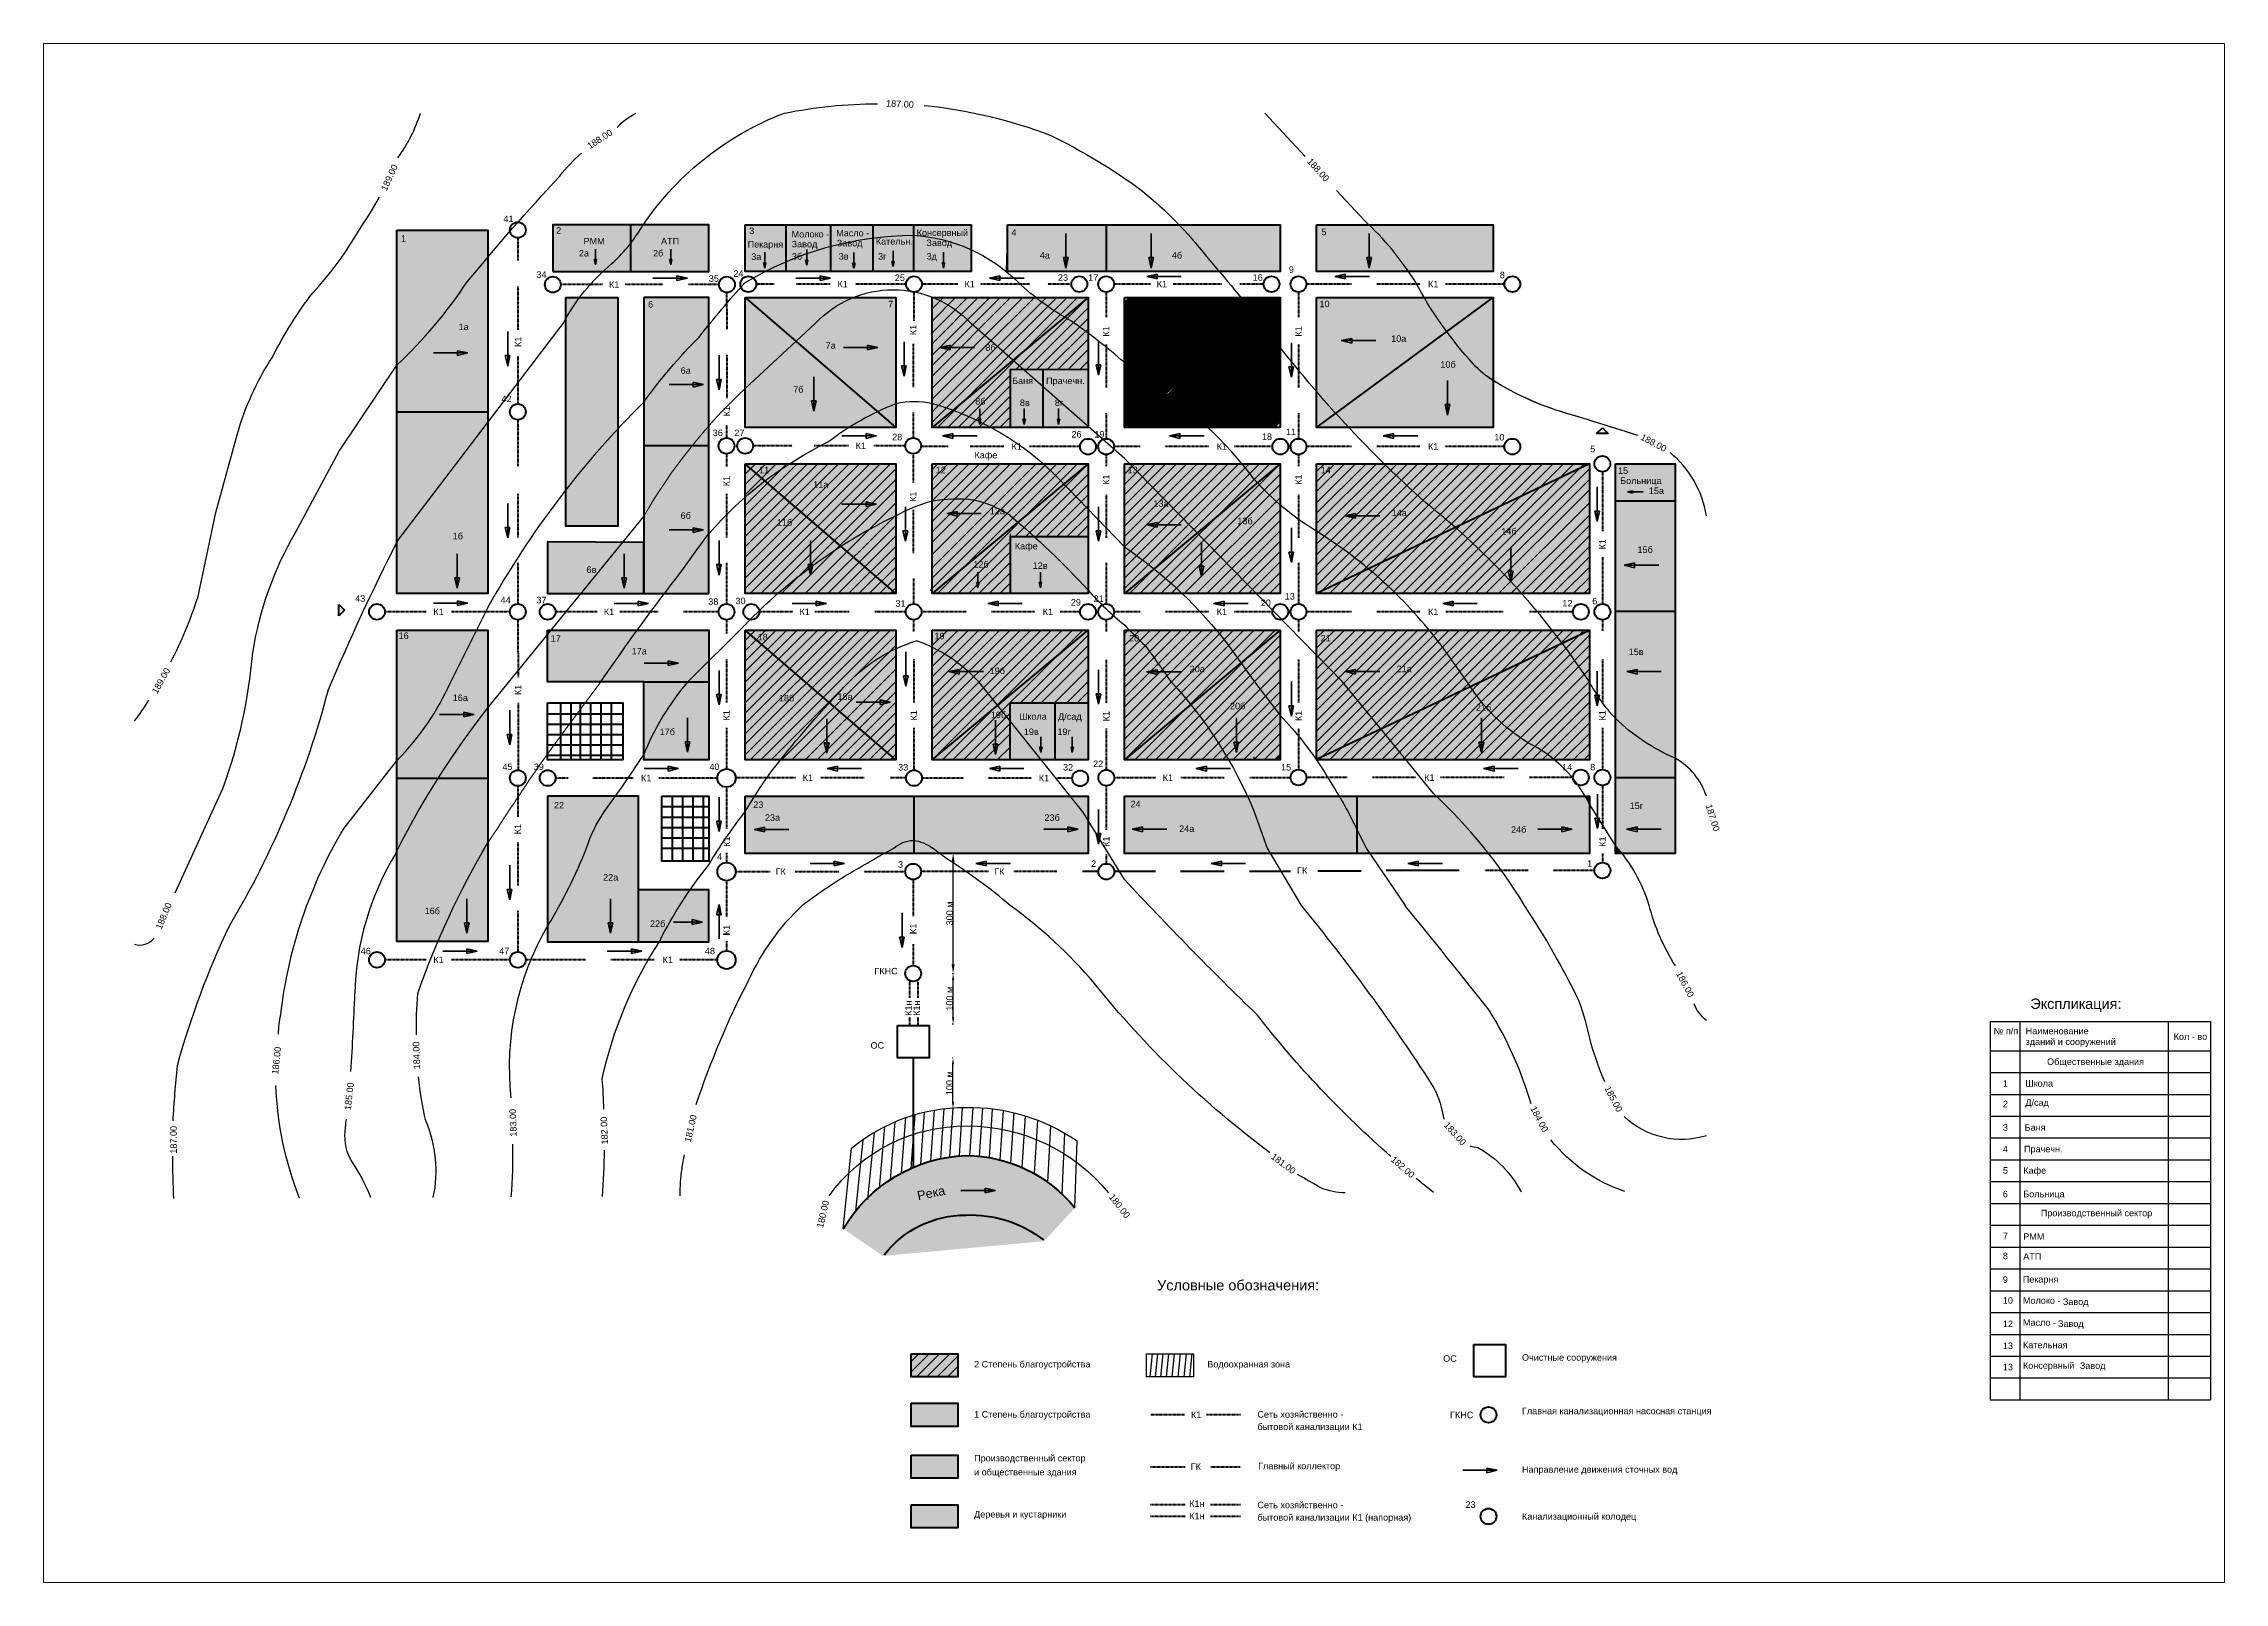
# Paper-space layout 'Лист1' of a CAD drawing. Header units: inches, sheet in millimetres. Extents: x 0 to 839, y 0 to 592.
# The model-space entities are those that its viewports show. They can reach past a viewport. Long polylines and large blocks are cut down to what shows.
import ezdxf

# ---------------------------------------------------------------- set-up
doc = ezdxf.new("R2010")
doc.units = ezdxf.units.IN
doc.header["$MEASUREMENT"] = 0
doc.linetypes.add('штриховая2', pattern=[0.375, 0.25, -0.125])
for name, color, linetype, lineweight in [('горизонтали', 18, 'Continuous', 25), ('двухэтажная', 13, 'Continuous', 25), ('кварталы', 7, 'Continuous', 100), ('кустарник', 70, 'Continuous', 15), ('одноэтажная', 42, 'Continuous', 25), ('раздел кварталов', 7, 'Continuous', 50), ('сеть К1', 32, 'Continuous', 80), ('Текст', 7, 'Continuous', 15)]:
    doc.layers.add(name, color=color, linetype=linetype, lineweight=lineweight)
doc.styles.get("Standard").update_dxf_attribs({"font": 'arial.ttf'})
doc.dimstyles.get("Standard").update_dxf_attribs({"dimtxt": 0.18, "dimasz": 0.18, "dimexe": 0.18, "dimexo": 0.0625, "dimgap": 0.09, "dimtad": 0, "dimtih": 1, "dimtoh": 1, "dimdec": 4, "dimzin": 0, "dimdsep": 46, "dimtxsty": 'Standard', "dimcen": 0.09, "dimadec": 0, "dimazin": 0, "dimtfac": 1, "dimtdec": 4, "dimtofl": 0, "dimtmove": 0, "dimatfit": 3, "dimfxl": 1, "dimtolj": 1, "dimtzin": 0, "dimarcsym": 0})
pattern_1 = [(45, (-7417.59391, -1774.70748), (-0.0883883476, 0.0883883476), [])]

psp = doc.layouts.new('Лист1')

msp = doc.modelspace()

# ---------------------------------------------------------------- texts
at = {"lineweight": 25, "ltscale": 0.25}
for s, p in [('34', (543.48611, 749.08378)), ('35', (609.82451, 747.58256)), ('24', (619.29382, 749.48494)), ('37', (543.46125, 623.79561)), ('39', (542.43492, 559.59563))]:
    msp.add_text(s, height=2.5, dxfattribs=at).set_placement(p)
at = {"lineweight": 0, "ltscale": 0.25}
for p in [(571.42459, 745.27256), (659.36693, 745.44266), (569.42459, 619.27256)]:
    msp.add_text('К1', height=2.5, dxfattribs=at).set_placement(p)
at = {"ltscale": 0.25}
for s, height, rotation, p in [('К1', 2.5, 90, (617.9119, 496.05441)), ('К1н', 2.5, 90, (687.94536, 464.96564)), ('К1н', 2.5, 90, (691.108, 464.96564)), ('Река', 3.5, 11.76885186, (690.45137, 393.92286))]:
    msp.add_text(s, height=height, rotation=rotation, dxfattribs=at).set_placement(p)
at = {"lineweight": -3, "ltscale": 0.25}
msp.add_text('К1', height=2.5, rotation=90, dxfattribs=at).set_placement((689.76122, 496.50635))
at = {"ltscale": 0.25}
for s, p in [('ГКНС', (673.57102, 480.92559)), ('ОС', (672.08958, 452.33351)), ('ОС', (892.50931, 331.77293)), ('ГКНС', (895.15223, 310.03579)), ('К1н', (794.75016, 275.9062)), ('К1н', (794.75016, 271.13603))]:
    msp.add_text(s, height=2.5, dxfattribs=at).set_placement(p)
at = {"layer": 'горизонтали', "lineweight": 15, "ltscale": 0.25}
for s, rotation, p in [('187.00', 357.05128823, (678.01262, 815.08087)), ('188.00', 33.08951029, (564.07395, 798.55116)), ('189.00', 65.4162405, (485.7875, 782.30811)), ('188.00', 312.05128823, (839.90295, 793.80016)), ('188.00', 331.92311089, (968.22296, 686.99781)), ('189.00', 60.92954859, (397.47812, 588.69736)), ('187.00', 287.32520056, (993.487, 545.98755)), ('188.00', 67.63254254, (399.14774, 498.00932)), ('186.00', 297.61841818, (982.06023, 481.28535)), ('184.00', 92.15036547, (498.74736, 444.4152)), ('186.00', 83.68907322, (444.05603, 442.27531)), ('185.00', 83.68907322, (472.04104, 428.56374)), ('185.00', 297.61841818, (954.49899, 437.10302)), ('183.00', 92.15036547, (535.94081, 418.49192)), ('184.00', 297.61841818, (925.9513, 429.38337)), ('187.00', 90.06645453, (405.06632, 411.89033)), ('182.00', 92.15036547, (571.02313, 415.47724)), ('181.00', 76.91891021, (602.83882, 416.12936)), ('183.00', 311.64100924, (892.61029, 422.76723)), ('181.00', 323.29607522, (825.9748, 410.24501)), ('182.00', 319.0328406, (872.0924, 409.27763)), ('180.00', 307.97924257, (763.66307, 395.17057)), ('180.00', 76.91891021, (653.75484, 383.12298))]:
    msp.add_text(s, height=2.5, rotation=rotation, dxfattribs=at).set_placement(p)
at = {"layer": 'горизонтали', "color": 0, "lineweight": 15, "ltscale": 0.25}
for s, p in [('1', (491.37666, 763.04158)), ('2', (551.07547, 766.0698)), ('3', (625.3666, 765.94225)), ('2а', (559.81578, 757.32948)), ('2б', (588.37424, 757.32948)), ('3а', (626.17101, 755.99338)), ('3б', (641.81776, 756.13401)), ('3в', (659.81608, 756.13401)), ('3г', (674.97698, 756.13401)), ('3д', (693.67381, 756.13401)), ('7а', (654.80909, 721.82393)), ('8б', (716.29275, 720.98422)), ('6а', (598.96701, 712.16488)), ('7б', (642.31994, 704.8807)), ('Баня', (726.5922, 708.19113)), ('Прачечн.', (739.63695, 708.19113)), ('8б', (712.39275, 700.32891)), ('8в', (729.57058, 699.74183)), ('8г', (743.02711, 699.76882)), ('6б', (598.96701, 656.29013)), ('1б', (511.26543, 648.43351)), ('6в', (562.77447, 635.49448)), ('16', (490.43227, 610.06431)), ('17', (548.97144, 608.99424)), ('17а', (580.16356, 604.09535)), ('18', (628.64123, 609.50679)), ('17б', (590.9027, 573.03546)), ('22', (550.23443, 544.79969)), ('22а', (569.15008, 517.04442)), ('22б', (587.18273, 499.17215))]:
    msp.add_text(s, height=2.5, dxfattribs=at).set_placement(p)
at = {"layer": 'горизонтали', "color": 0, "ltscale": 0.25}
for s, p in [('6', (586.45269, 737.65132)), ('7', (678.86009, 737.75606)), ('11', (629.17983, 673.85709)), ('12', (697.16441, 673.85709)), ('13', (770.99754, 673.85709)), ('14', (845.31388, 673.85709))]:
    msp.add_text(s, height=2.5, dxfattribs=at).set_placement(p)
at = {"layer": 'Текст', "lineweight": 25, "ltscale": 0.25}
for s, p in [('41', (530.776, 770.55084)), ('42', (530.03516, 701.24639)), ('44', (529.67996, 623.79561)), ('45', (530.3797, 559.59563))]:
    msp.add_text(s, height=2.5, dxfattribs=at).set_placement(p)
at = {"layer": 'Текст', "ltscale": 0.25}
for s, height, p in [('РММ', 2.5, (561.6107, 761.99255)), ('Масло -', 2.5, (658.85211, 765.07038)), ('Консервный', 2.5, (689.86842, 765.21288)), ('Завод', 2.5, (693.60269, 761.34841)), ('5', 2.5, (845.61491, 765.5179)), ('Завод', 2.5, (659.10161, 761.23556)), ('4а', 2.5, (737.2242, 756.51848)), ('4б', 2.5, (788.06485, 756.51848)), ('25', 2.5, (681.43794, 747.92772)), ('К1', 2.5, (708.2477, 745.44266)), ('23', 2.5, (744.2084, 747.95811)), ('17', 2.5, (755.86466, 747.95811)), ('К1', 2.5, (782.2477, 745.44266)), ('16', 2.5, (819.19105, 747.95811)), ('9', 2.5, (833.09083, 751.01306)), ('К1', 2.5, (886.67845, 745.4575)), ('8', 2.5, (914.31558, 748.95028)), ('9', 2.5, (771.59543, 737.72216)), ('10', 2.5, (844.90624, 737.80652)), ('9а', 2.5, (799.54791, 723.40015)), ('10а', 2.5, (872.50181, 724.45726)), ('9б', 2.5, (815.40185, 713.81338)), ('10б', 2.5, (891.43292, 714.49595)), ('36', 2.5, (611.34725, 688.15817)), ('28', 2.5, (680.4232, 686.55211)), ('26', 2.5, (749.44598, 687.61629)), ('19', 2.5, (758.27494, 687.61629)), ('18', 2.5, (822.74704, 686.67602)), ('11', 2.5, (831.97892, 688.55198)), ('10', 2.5, (912.18802, 686.48173)), ('К1', 2.5, (666.35153, 683.19997)), ('Кафе', 2.5, (712.10388, 679.60301)), ('К1', 2.5, (726.36693, 682.89398)), ('К1', 2.5, (805.34291, 682.90882)), ('К1', 2.5, (886.67845, 682.90882)), ('5', 2.5, (949.1032, 681.97217)), ('15', 2.5, (959.81967, 673.62693)), ('Больница', 2.5, (960.63449, 669.7604)), ('11а', 2.5, (650.00863, 668.29567)), ('13а', 2.5, (780.95925, 660.97287)), ('15а', 2.5, (971.66812, 665.88136)), ('11б', 2.5, (636.0532, 653.69682)), ('12а', 2.5, (717.98974, 658.06531)), ('13б', 2.5, (813.28865, 654.24785)), ('14а', 2.5, (872.66893, 657.36632)), ('Кафе', 2.5, (727.63338, 644.56433)), ('14б', 2.5, (914.85867, 650.23702)), ('12б', 2.5, (711.63917, 637.51708)), ('12в', 2.5, (734.49895, 637.05643)), ('15б', 2.5, (967.2928, 643.17841)), ('43', 2.5, (473.72199, 624.37832)), ('38', 2.5, (609.6126, 623.21751)), ('30', 2.5, (620.10867, 623.45718)), ('К1', 2.5, (644.75389, 619.27256)), ('31', 2.5, (681.67819, 622.4575)), ('К1', 2.5, (738.34291, 619.2874)), ('29', 2.5, (749.17071, 622.90958)), ('21', 2.5, (757.96697, 624.3308)), ('К1', 2.5, (805.34291, 619.2874)), ('20', 2.5, (822.29387, 622.73711)), ('13', 2.5, (831.52351, 625.24391)), ('К1', 2.5, (886.67845, 619.2874)), ('12', 2.5, (938.39811, 622.56458)), ('6', 2.5, (949.89379, 623.38892)), ('19', 2.5, (696.70492, 609.92719)), ('20', 2.5, (771.60309, 609.09202)), ('21', 2.5, (845.3347, 609.09202)), ('15в', 2.5, (963.93749, 603.84471)), ('19б', 2.5, (717.92538, 596.54025)), ('20а', 2.5, (794.9123, 597.26194)), ('21а', 2.5, (874.57238, 597.2746)), ('18б', 2.5, (636.82135, 586.0116)), ('18а', 2.5, (659.34461, 586.59736)), ('19б', 2.5, (718.39661, 579.58138)), ('Школа', 2.5, (729.28814, 578.95675)), ('Д/сад', 2.5, (744.29, 578.95675)), ('21б', 2.5, (905.10189, 582.40503)), ('19в', 2.5, (731.07849, 573.07081)), ('19г', 2.5, (744.04997, 573.07081)), ('22', 2.5, (757.75981, 560.74128)), ('К1', 2.5, (583.7127, 555.27256)), ('40', 2.5, (610.06012, 559.59563)), ('К1', 2.5, (645.95015, 555.37789)), ('33', 2.5, (682.70931, 559.41836)), ('К1', 2.5, (736.85695, 555.2874)), ('32', 2.5, (746.18779, 559.41836)), ('К1', 2.5, (784.54995, 555.39425)), ('15', 2.5, (830.10642, 559.42038)), ('К1', 2.5, (885.19246, 555.43395)), ('14', 2.5, (938.25389, 559.42038)), ('8', 2.5, (949.1032, 559.46752)), ('23', 2.5, (626.9522, 545.00487)), ('24', 2.5, (772.16409, 545.25072)), ('23а', 2.5, (631.44781, 540.06147)), ('23б', 2.5, (739.02571, 540.02668)), ('24а', 2.5, (790.87544, 535.77101)), ('24б', 2.5, (918.63914, 535.43264)), ('4', 2.5, (613.01224, 524.9823)), ('ГК', 2.5, (635.56574, 519.25813)), ('3', 2.5, (682.65613, 521.9925)), ('ГК', 2.5, (719.6904, 519.25813)), ('2', 2.5, (757.00818, 522.32367)), ('ГК', 2.5, (836.26216, 519.65248)), ('1', 2.5, (947.94475, 522.37869)), ('46', 2.5, (475.85475, 488.68423)), ('47', 2.5, (529.13475, 488.68423)), ('48', 2.5, (608.32074, 488.68423)), ('Экспликация:', 4, (1118.50627, 467.62189)), ('№ п/п', 2.5, (1104.38907, 457.84073)), ('зданий и сооружений', 2.5, (1116.70416, 453.75671)), ('Наименование', 2.5, (1116.70416, 457.87307)), ('Кол - во', 2.5, (1173.6829, 455.70358)), ('Общественные здания', 2.5, (1124.96926, 446.05876)), ('1', 2.5, (1107.94466, 437.67607)), ('Школа', 2.5, (1116.6068, 437.70348)), ('2', 2.5, (1107.94466, 429.76382)), ('Д/сад', 2.5, (1116.6068, 430.30126)), ('3', 2.5, (1107.94466, 420.72458)), ('Баня', 2.5, (1116.31971, 420.73325)), ('4', 2.5, (1107.94466, 412.39803)), ('Прачечн.', 2.5, (1116.06157, 412.41387)), ('5', 2.5, (1107.94466, 404.20122)), ('Кафе', 2.5, (1115.80269, 404.1821)), ('6', 2.5, (1107.94466, 395.09367)), ('Больница', 2.5, (1115.78971, 395.10725)), ('Производственный сектор', 2.5, (1122.53789, 387.79188)), ('7', 2.5, (1107.94466, 378.95439)), ('РММ', 2.5, (1115.78971, 378.71946)), ('8', 2.5, (1107.94466, 371.27551)), ('Условные обозначения:', 4, (782.36736, 359.2481)), ('9', 2.5, (1107.94466, 362.13746)), ('10', 2.5, (1107.94466, 354.12409)), ('12', 2.5, (1107.94466, 345.12663)), ('Масло -', 2.5, (1115.67666, 345.6218)), ('13', 2.5, (1107.94466, 336.67821)), ('2 Степень благоустройства', 2.5, (711.949, 329.58136)), ('Водоохранная зона', 2.5, (801.69627, 329.58136)), ('Очистные сооружения', 2.5, (922.83082, 332.17772)), ('13', 2.5, (1107.94466, 328.51141)), ('Консервный', 2.5, (1115.67666, 329.05943)), ('1 Степень благоустройства', 2.5, (711.949, 310.28383)), ('К1', 2.5, (795.43865, 310.0854)), ('Сеть хозяйственно -', 2.5, (821.00629, 310.27134)), ('Главная канализационная насосная станция', 2.5, (922.83082, 311.57454)), ('бытовой канализации К1', 2.5, (821.00629, 305.50149)), ('Производственный сектор', 2.5, (711.949, 293.41127)), ('и общественные здания', 2.5, (711.949, 288.01598)), ('ГК', 2.5, (795.32862, 290.14829)), ('Главный коллектор', 2.5, (821.26893, 290.41544)), ('Направление движения сточных вод', 2.5, (922.83082, 289.05852)), ('Сеть хозяйственно -', 2.5, (821.00629, 275.37426)), ('23', 2.5, (901.12169, 275.52907)), ('Деревья и кустарники', 2.5, (711.949, 271.80801)), ('бытовой канализации К1 (напорная)', 2.5, (821.00629, 270.60441)), ('Канализационный колодец', 2.5, (922.83082, 270.96282))]:
    msp.add_text(s, height=height, dxfattribs=at).set_placement(p)
at = {"layer": 'Текст', "color": 0, "ltscale": 0.25}
for s, p in [('АТП', (591.4406, 761.99255)), ('Молоко -', (641.72333, 764.65736)), ('Кательн.', (674.10973, 761.91277)), ('4', (726.29974, 765.30659)), ('Пекарня', (624.75946, 760.77226)), ('Завод', (641.72333, 760.83843)), ('АТП', (1115.78971, 371.06033)), ('Пекарня', (1115.60619, 362.26804)), ('Молоко -', (1115.67666, 354.09555)), ('Завод', (1131.04678, 353.63852)), ('Завод', (1129.1579, 345.20416)), ('Кательная', (1115.67666, 336.97477)), ('Завод', (1137.56617, 329.04166))]:
    msp.add_text(s, height=2.5, dxfattribs=at).set_placement(p)
at = {"layer": 'Текст', "lineweight": 15, "ltscale": 0.25}
for s, p in [('1а', (513.52293, 728.97847)), ('20б', (810.44408, 583.00225)), ('15г', (964.29087, 544.61049)), ('16б', (500.44566, 504.10529))]:
    msp.add_text(s, height=2.5, dxfattribs=at).set_placement(p)
at = {"layer": 'Текст', "ltscale": 0.25}
for p in [(689.72961, 727.04748), (764.01968, 726.46739), (838.05031, 726.46739), (618.02042, 695.80777), (617.86543, 668.86408), (764.01026, 669.42041), (689.71477, 662.84598), (955.02525, 644.53814), (617.88027, 578.66605), (690.00947, 578.66605), (764.07255, 578.33581), (838.06511, 578.44616), (955.03534, 578.66605), (618.01816, 530.04344), (764.06803, 530.04344), (955.09192, 530.01895)]:
    msp.add_text('К1', height=2.5, rotation=90, dxfattribs=at).set_placement(p)
at = {"layer": 'Текст', "lineweight": 0, "ltscale": 0.25}
for p in [(537.6598, 722.45773), (838.04089, 669.42041), (537.6598, 588.45773), (537.51966, 534.86408)]:
    msp.add_text('К1', height=2.5, rotation=90, dxfattribs=at).set_placement(p)
at = {"layer": 'Текст', "lineweight": -2, "ltscale": 0.25}
msp.add_text('27', height=2.5, dxfattribs=at).set_placement((619.65799, 688.15817))
at = {"layer": 'Текст', "lineweight": 0, "ltscale": 0.25}
for p in [(503.81887, 619.27256), (503.81887, 485.27256), (592.06383, 485.27256)]:
    msp.add_text('К1', height=2.5, dxfattribs=at).set_placement(p)
at = {"layer": 'Текст', "color": 0, "lineweight": 15, "ltscale": 0.25}
msp.add_text('16а', height=2.5, dxfattribs=at).set_placement((511.27076, 586.18549))

# ---------------------------------------------------------------- blocks, each defined once
blk = doc.blocks.new('*D7')
at = {"layer": 'Defpoints', "color": 0, "ltscale": 0.25, "transparency": 16777216}
for p in [(703.81, 448.74), (703.81, 448.74), (703.81, 429.29)]:
    blk.add_point(p, dxfattribs=at)
at = {"layer": 'раздел кварталов', "color": 0, "lineweight": -2, "ltscale": 0.25, "transparency": 16777216}
for p, q in [((703.74, 448.74), (703.63, 448.74)), ((703.81, 431.79), (703.81, 446.24)), ((703.74, 429.29), (703.63, 429.29))]:
    blk.add_line(p, q, dxfattribs=at)
at = {"layer": 'раздел кварталов', "color": 0, "ltscale": 0.25, "transparency": 16777216}
for points in [[(703.39, 446.24), (704.22, 446.24), (703.81, 448.74)], [(703.39, 431.79), (704.22, 431.79), (703.81, 429.29)]]:
    blk.add_solid(points, dxfattribs=at)
at = {"layer": 'раздел кварталов', "color": 0, "lineweight": 0, "ltscale": 0.25, "transparency": 16777216, "insert": (702.44, 439.01), "char_height": 2.5, "attachment_point": 5, "rotation": 90}
blk.add_mtext('\\A1;100 м', dxfattribs=at)
blk = doc.blocks.new('*D8')
at = {"layer": 'Defpoints', "color": 0, "ltscale": 0.25, "transparency": 16777216}
for p in [(703.87, 481.27), (703.87, 481.27), (703.49, 461.83)]:
    blk.add_point(p, dxfattribs=at)
at = {"layer": 'раздел кварталов', "color": 0, "lineweight": -2, "ltscale": 0.25, "transparency": 16777216}
for p, q in [((703.81, 481.27), (703.69, 481.27)), ((703.87, 464.33), (703.87, 478.77)), ((703.56, 461.83), (704.05, 461.83))]:
    blk.add_line(p, q, dxfattribs=at)
at = {"layer": 'раздел кварталов', "color": 0, "ltscale": 0.25, "transparency": 16777216}
for points in [[(703.46, 478.77), (704.29, 478.77), (703.87, 481.27)], [(703.46, 464.33), (704.29, 464.33), (703.87, 461.83)]]:
    blk.add_solid(points, dxfattribs=at)
at = {"layer": 'раздел кварталов', "color": 0, "lineweight": -3, "ltscale": 0.25, "transparency": 16777216, "insert": (702.51, 471.55), "char_height": 2.5, "attachment_point": 5, "rotation": 90}
blk.add_mtext('\\A1;100 м', dxfattribs=at)
blk = doc.blocks.new('*D9')
at = {"layer": 'Defpoints', "color": 0, "ltscale": 0.25, "transparency": 16777216}
for p in [(703.87, 527.5), (703.87, 527.5), (703.49, 481.27)]:
    blk.add_point(p, dxfattribs=at)
at = {"layer": 'раздел кварталов', "color": 0, "lineweight": -2, "ltscale": 0.25, "transparency": 16777216}
for p, q in [((703.81, 527.5), (703.69, 527.5)), ((703.87, 484.77), (703.87, 524)), ((703.56, 481.27), (704.05, 481.27))]:
    blk.add_line(p, q, dxfattribs=at)
at = {"layer": 'раздел кварталов', "color": 0, "ltscale": 0.25, "transparency": 16777216}
for points in [[(703.29, 524), (704.46, 524), (703.87, 527.5)], [(703.29, 484.77), (704.46, 484.77), (703.87, 481.27)]]:
    blk.add_solid(points, dxfattribs=at)
at = {"layer": 'раздел кварталов', "color": 0, "lineweight": -3, "ltscale": 0.25, "transparency": 16777216, "insert": (702.51, 504.39), "char_height": 2.5, "attachment_point": 5, "rotation": 90}
blk.add_mtext('\\A1;300 м', dxfattribs=at)
blk = doc.blocks.new('*T17')
at = {"color": 0, "linetype": 'ByBlock', "lineweight": -2, "transparency": 16777216}
for p, q in [((0, 0), (84.77, 0)), ((0, 0), (0, -145.6)), ((84.77, 0), (84.77, -145.6)), ((0, -11.2), (84.77, -11.2)), ((11.4, -11.2), (11.4, -145.6)), ((68.49, -11.2), (68.49, -145.6)), ((0, -19.6), (84.77, -19.6)), ((0, -28), (84.77, -28)), ((0, -36.4), (84.77, -36.4)), ((0, -44.8), (84.77, -44.8)), ((0, -53.2), (84.77, -53.2)), ((0, -61.6), (84.77, -61.6)), ((0, -70), (84.77, -70)), ((0, -78.4), (84.77, -78.4)), ((0, -86.8), (84.77, -86.8)), ((0, -95.2), (84.77, -95.2)), ((0, -103.6), (84.77, -103.6)), ((0, -112), (84.77, -112)), ((0, -120.4), (84.77, -120.4)), ((0, -128.8), (84.77, -128.8)), ((0, -137.2), (84.77, -137.2)), ((0, -145.6), (84.77, -145.6))]:
    blk.add_line(p, q, dxfattribs=at)

# ---------------------------------------------------------------- dimensions: what is measured, and where the dimension line sits
at = {"layer": 'раздел кварталов', "lineweight": -3, "ltscale": 0.25}
for base, p1, p2, text, override, picture, middle in [((703.87405, 527.50464), (703.49405, 481.27488), (703.87405, 527.50464), '300 м', {"dimtxt": 2.5, "dimasz": 3.5, "dimtad": 1, "dimtih": 0}, '*D9', (702.50677, 504.38976)), ((703.87405, 481.27488), (703.49405, 461.82579), (703.87405, 481.27488), '100 м', {"dimtxt": 2.5, "dimasz": 2.5, "dimtad": 1, "dimtih": 0}, '*D8', (702.50762, 471.55033))]:
    dim = msp.add_linear_dim(base=base, p1=p1, p2=p2, angle=90, text=text, dimstyle='Standard', override=override, dxfattribs=at)
    dim.commit()
    dim.dimension.update_dxf_attribs({"geometry": picture, "text_midpoint": middle})
at = {"layer": 'раздел кварталов', "lineweight": 0, "ltscale": 0.25}
dim = msp.add_linear_dim(base=(703.8053, 448.7388), p1=(703.8053, 429.28971), p2=(703.8053, 448.7388), angle=90, text='100 м', dimstyle='Standard', override={"dimtxt": 2.5, "dimasz": 2.5, "dimtad": 1, "dimtih": 0, "dimsah": 1}, dxfattribs=at)
dim.commit()
dim.dimension.update_dxf_attribs({"geometry": '*D7', "text_midpoint": (702.43887, 439.01425)})

# ---------------------------------------------------------------- hatches: boundary and pattern name
h = msp.add_hatch(color=13)
h.dxf.hatch_style = 1
edge = h.paths.add_edge_path(flags=17)
edge.add_line((695.80242, 700.71141), (695.80242, 691.50464))
edge.add_line((695.80242, 691.50464), (718.48158, 691.50464))
edge.add_arc((666.02962, 594.83529), 109.9826, 61.51612155, 74.29379982)
edge = h.paths.add_edge_path(flags=17)
edge.add_line((755.80242, 741.50464), (735.71523, 741.50464))
edge.add_arc((796.9594, 819.3123), 99.0196, 231.7929197, 241.28845977)
edge.add_arc((600.75253, 521.3654), 258.18053, 53.090821, 54.85043443, ccw=False)
edge.add_line((755.80242, 727.80357), (755.80242, 741.50464))
edge = h.paths.add_edge_path()
edge.add_arc((600.75253, 521.3654), 258.18053, 53.090821, 54.85043443)
edge.add_arc((796.9594, 819.3123), 99.0196, 231.7929197, 241.28845977, ccw=False)
edge.add_line((735.71523, 741.50464), (696.24462, 741.50464))
edge.add_arc((670.53023, 684.33463), 62.68684, 28.14955686, 65.78235754, ccw=False)
edge.add_line((725.80242, 713.90869), (755.80242, 713.84362))
edge.add_line((755.80242, 713.84362), (755.80242, 727.80357))
edge = h.paths.add_edge_path()
edge.add_arc((670.53023, 684.33463), 62.68684, 28.14955686, 65.78235754)
edge.add_line((696.24462, 741.50464), (695.80242, 741.50464))
edge.add_line((695.80242, 741.50464), (695.80242, 715.29907))
edge.add_line((695.80242, 715.29907), (695.80242, 700.71141))
edge.add_arc((666.02962, 594.83529), 109.9826, 61.51612155, 74.29379982, ccw=False)
edge.add_line((718.48158, 691.50464), (725.80242, 691.50464))
edge.add_line((725.80242, 691.50464), (725.80242, 714.434))
edge.add_line((725.80242, 714.434), (725.80242, 713.90869))
h = msp.add_hatch(color=13)
h.dxf.hatch_style = 1
h.paths.add_polyline_path([(725.80242, 649.50464), (735.06218, 649.50464, 0.009168048), (725.80242, 657.64288, 0.08923588), (711.6511, 663.64288, 0.075952644), (695.80242, 663.22498), (695.80242, 627.50464), (725.80242, 627.50464)])
h.paths.add_polyline_path([(755.80242, 660.14928), (744.8838, 671.50464, 0.019808137), (738.56892, 677.50464), (695.80242, 677.50464), (695.80242, 663.22498, -0.075952644), (711.6511, 663.64288, -0.08923588), (725.80242, 657.64288, -0.009168048), (735.06218, 649.50464), (755.80242, 649.50464)])
h.paths.add_polyline_path([(755.80242, 677.50464), (738.56892, 677.50464, -0.019808137), (744.8838, 671.50464), (755.80242, 660.14928)], flags=17)
at = {"layer": 'горизонтали', "lineweight": 35, "ltscale": 0.25}
h = msp.add_hatch(dxfattribs=at)
h.set_pattern_fill('ANSI31', color=13)
h.set_pattern_definition(pattern_1)
h.paths.add_polyline_path([(775.80242, 741.50464), (771.80242, 741.50464), (769.80242, 739.50464), (769.80242, 735.50464)], flags=0)
h.paths.add_polyline_path([(771.80242, 741.50464), (769.80242, 741.50464), (769.80242, 739.50464)], flags=0)
h.paths.add_polyline_path([(779.80242, 741.50464), (775.80242, 741.50464), (769.80242, 735.50464), (769.80242, 731.50464)], flags=0)
h.paths.add_polyline_path([(783.80242, 741.50464), (779.80242, 741.50464), (769.80242, 731.50464), (769.80242, 727.50464)], flags=0)
h.paths.add_polyline_path([(818.7794, 736.48162, 0.000644525), (816.98292, 738.68515), (784.06015, 705.76237, -0.003159378), (785.61905, 704.68517), (793.80242, 711.50464)])
h.paths.add_polyline_path([(816.98292, 738.68515, 0.000644358), (815.18124, 740.88346), (781.66165, 707.36387, -0.004808685), (784.06015, 705.76237)])
h.paths.add_polyline_path([(815.18124, 740.88346, 0.000182324), (814.67041, 741.50464), (811.89252, 741.50464), (779.27829, 708.89041, -0.004719137), (781.66165, 707.36387)])
h.paths.add_polyline_path([(811.89252, 741.50464), (807.80242, 741.50464), (776.91856, 710.62078, 0.005920371), (779.09223, 709.00693, -0.000366031), (779.27829, 708.89041)])
h.paths.add_polyline_path([(807.80242, 741.50464), (803.80242, 741.50464), (774.67245, 712.37467, 0.006231979), (776.91856, 710.62078)])
h.paths.add_polyline_path([(803.80242, 741.50464), (799.80242, 741.50464), (772.47674, 714.17896, 0.006214868), (774.67245, 712.37467)])
h.paths.add_polyline_path([(799.80242, 741.50464), (795.80242, 741.50464), (770.33105, 716.03328, 0.00620171), (772.47674, 714.17896)])
h.paths.add_polyline_path([(795.80242, 741.50464), (791.80242, 741.50464), (769.80242, 719.50464), (769.80242, 716.50464, 0.001548809), (770.33105, 716.03328)])
h.paths.add_polyline_path([(791.80242, 741.50464), (787.80242, 741.50464), (769.80242, 723.50464), (769.80242, 719.50464)], flags=17)
h.paths.add_polyline_path([(787.80242, 741.50464), (783.80242, 741.50464), (769.80242, 727.50464), (769.80242, 723.50464)], flags=16)
h.paths.add_polyline_path([(817.80242, 731.50464), (820.57067, 734.27289, 0.000644696), (818.7794, 736.48162), (793.80242, 711.50464)])
h.paths.add_polyline_path([(817.80242, 731.50464), (793.80242, 711.50464), (786.41887, 704.12109, -0.004775724), (788.73822, 702.44045)])
h.paths.add_polyline_path([(822.35672, 732.05894, 0.000564511), (820.79355, 733.99725), (817.80242, 731.50464), (788.73822, 702.44045, -0.004762086), (791.01857, 700.72079)])
h.paths.add_polyline_path([(824.08376, 729.78599, -0.001164168), (822.80242, 731.50464, 0.000161246), (822.35672, 732.05894), (791.01857, 700.72079, -0.004750278), (793.26021, 698.96244)])
h.paths.add_polyline_path([(825.80331, 727.50553, -0.001551021), (824.08376, 729.78599), (793.26021, 698.96244, -0.004740261), (795.46343, 697.16565)])
h.paths.add_polyline_path([(827.9977, 724.63746, -0.001961118), (825.80331, 727.50553), (795.46343, 697.16565, -0.005987761), (798.19709, 694.83685)])
h.paths.add_polyline_path([(829.80242, 721.71021), (829.80242, 722.31317, -0.001598031), (827.9977, 724.63746), (798.19709, 694.83685, -0.005587974), (800.69726, 692.60505)])
h.paths.add_polyline_path([(829.80242, 717.71021), (829.80242, 721.71021), (800.69726, 692.60505, -0.002705244), (801.88957, 691.50464), (803.59685, 691.50464)])
h.paths.add_polyline_path([(829.80242, 713.71021), (829.80242, 717.71021), (803.59685, 691.50464), (807.59685, 691.50464)], flags=17)
h.paths.add_polyline_path([(829.80242, 709.71021), (829.80242, 713.71021), (807.59685, 691.50464), (811.59685, 691.50464)], flags=16)
h.paths.add_polyline_path([(829.80242, 705.71021), (829.80242, 709.71021), (811.59685, 691.50464), (815.59685, 691.50464)], flags=16)
h.paths.add_polyline_path([(829.80242, 701.71021), (829.80242, 705.71021), (815.59685, 691.50464), (819.59685, 691.50464)], flags=0)
h.paths.add_polyline_path([(829.80242, 697.71021), (829.80242, 701.71021), (819.59685, 691.50464), (823.59685, 691.50464)], flags=0)
h.paths.add_polyline_path([(829.80242, 693.71021), (829.80242, 697.71021), (823.59685, 691.50464), (827.59685, 691.50464)], flags=0)
h.paths.add_polyline_path([(798.19709, 694.83685), (794.86489, 691.50464), (799.59685, 691.50464), (800.69726, 692.60505, 0.005587974)])
h.paths.add_polyline_path([(798.19709, 694.83685, 0.005987761), (795.46343, 697.16565), (789.80242, 691.50464), (794.86489, 691.50464)])
h.paths.add_polyline_path([(795.46343, 697.16565, 0.004740261), (793.26021, 698.96244), (785.80242, 691.50464), (789.80242, 691.50464)])
h.paths.add_polyline_path([(791.01857, 700.72079, 0.004762086), (788.73822, 702.44045), (777.80242, 691.50464), (781.80242, 691.50464)])
h.paths.add_polyline_path([(793.26021, 698.96244, 0.004750278), (791.01857, 700.72079), (781.80242, 691.50464), (785.80242, 691.50464)])
h.paths.add_polyline_path([(788.73822, 702.44045, 0.004775724), (786.41887, 704.12109), (773.80242, 691.50464), (777.80242, 691.50464)])
h.paths.add_polyline_path([(786.41887, 704.12109, 0.001631836), (785.61905, 704.68517), (769.80242, 691.50464), (773.80242, 691.50464)])
h.paths.add_polyline_path([(785.61905, 704.68517, 0.003159378), (784.06015, 705.76237), (769.80242, 691.50464)])
h.paths.add_polyline_path([(784.06015, 705.76237, 0.004808685), (781.66165, 707.36387), (769.80242, 695.50464), (769.80242, 691.50464)])
h.paths.add_polyline_path([(781.66165, 707.36387, 0.004719137), (779.27829, 708.89041), (769.80242, 699.41454), (769.80242, 695.50464)])
h.paths.add_polyline_path([(779.27829, 708.89041, 0.000366031), (779.09223, 709.00693, -0.005920371), (776.91856, 710.62078), (769.80242, 703.50464), (769.80242, 699.41454)])
h.paths.add_polyline_path([(776.91856, 710.62078, -0.006231979), (774.67245, 712.37467), (769.80242, 707.50464), (769.80242, 703.50464)])
h.paths.add_polyline_path([(774.67245, 712.37467, -0.006214868), (772.47674, 714.17896), (769.80242, 711.50464), (769.80242, 707.50464)])
h.paths.add_polyline_path([(772.47674, 714.17896, -0.00620171), (770.33105, 716.03328), (769.80242, 715.50464), (769.80242, 711.50464)])
h.paths.add_polyline_path([(819.80242, 741.50464), (815.80242, 741.50464), (815.18124, 740.88346, -0.000644358), (816.98292, 738.68515)])
h.paths.add_polyline_path([(823.80242, 741.50464), (819.80242, 741.50464), (816.98292, 738.68515, -0.000644525), (818.7794, 736.48162)])
h.paths.add_polyline_path([(827.80242, 741.50464), (823.80242, 741.50464), (818.7794, 736.48162, -0.000644696), (820.57067, 734.27289)])
h.paths.add_polyline_path([(829.80242, 741.50464), (827.80242, 741.50464), (820.57067, 734.27289, -0.000080361), (820.79355, 733.99725)])
h.paths.add_polyline_path([(829.80242, 739.50464), (829.80242, 741.50464), (820.79355, 733.99725, -0.000564511), (822.35672, 732.05894)])
h.paths.add_polyline_path([(829.80242, 739.50464), (822.35672, 732.05894, -0.000161246), (822.80242, 731.50464, 0.001164168), (824.08376, 729.78599), (829.80242, 735.50464)])
h.paths.add_polyline_path([(829.80242, 735.50464), (824.08376, 729.78599, 0.001551021), (825.80331, 727.50553), (829.80242, 731.50464)])
h.paths.add_polyline_path([(829.80242, 726.44217), (827.9977, 724.63746, 0.001598031), (829.80242, 722.31317)])
h.paths.add_polyline_path([(829.80242, 731.50464), (825.80331, 727.50553, 0.001961118), (827.9977, 724.63746), (829.80242, 726.44217)])
h = msp.add_hatch(dxfattribs=at)
h.set_pattern_fill('ANSI31', color=13)
h.set_pattern_definition(pattern_1)
h.paths.add_polyline_path([(829.80242, 693.71021), (829.80242, 697.71021), (823.59685, 691.50464), (827.59685, 691.50464)], flags=16)
h.paths.add_polyline_path([(829.80242, 693.71021), (827.59685, 691.50464), (829.80242, 691.50464)], flags=0)
h.paths.add_polyline_path([(829.80242, 697.71021), (829.80242, 701.71021), (819.59685, 691.50464), (823.59685, 691.50464)], flags=17)
h.paths.add_polyline_path([(829.80242, 701.71021), (829.80242, 705.71021), (815.59685, 691.50464), (819.59685, 691.50464)])
h.paths.add_polyline_path([(800.69726, 692.60505), (799.59685, 691.50464), (801.88957, 691.50464, 0.002705244)])
h.paths.add_polyline_path([(783.80242, 741.50464), (779.80242, 741.50464), (769.80242, 731.50464), (769.80242, 727.50464)])
h.paths.add_polyline_path([(779.80242, 741.50464), (775.80242, 741.50464), (769.80242, 735.50464), (769.80242, 731.50464)], flags=17)
h.paths.add_polyline_path([(775.80242, 741.50464), (771.80242, 741.50464), (769.80242, 739.50464), (769.80242, 735.50464)], flags=16)
h.paths.add_polyline_path([(771.80242, 741.50464), (769.80242, 741.50464), (769.80242, 739.50464)], flags=0)
h = msp.add_hatch(color=13, dxfattribs=at)
h.dxf.hatch_style = 1
h.paths.add_polyline_path([(769.80242, 691.50464), (829.80242, 691.50464), (829.80242, 741.50464), (771.80242, 741.50464), (769.80242, 739.50464)])
h.paths.add_polyline_path([(769.80242, 691.50464), (817.80242, 731.50464), (827.80242, 741.50464), (769.80242, 741.50464)], flags=17)
at = {"layer": 'горизонтали', "lineweight": 35, "ltscale": 0.25, "true_color": 0x636466}
h = msp.add_hatch(color=251, dxfattribs=at)
h.dxf.hatch_style = 1
h.paths.add_polyline_path([(981.80242, 663.18839), (981.80242, 677.50464), (958.80242, 677.50464), (958.80242, 663.18839)])
at = {"layer": 'горизонтали', "lineweight": 35, "ltscale": 0.25}
h = msp.add_hatch(dxfattribs=at)
h.set_pattern_fill('ANSI31', color=42)
h.set_pattern_definition(pattern_1)
h.paths.add_polyline_path([(549.22639, 613.50464), (547.80242, 613.50464), (547.80242, 611.75557)])
h = msp.add_hatch(color=13, dxfattribs=at)
h.dxf.hatch_style = 1
h.paths.add_polyline_path([(811.80242, 613.50464), (807.80242, 613.50464), (787.80242, 593.50464, -0.004211474), (789.70836, 591.41058)])
h.paths.add_polyline_path([(815.80242, 613.50464), (811.80242, 613.50464), (789.70836, 591.41058, -0.004215414), (791.58049, 589.28271)])
at = {"layer": 'горизонтали', "ltscale": 0.25}
h = msp.add_hatch(color=5, dxfattribs=at)
h.dxf.hatch_style = 1
edge = h.paths.add_edge_path()
edge.add_arc((711.10344, 353.7853), 57.45803, 91.79646271, 149.4677194)
edge.add_line((661.61236, 382.97534), (676.88718, 372.51854))
edge.add_arc((710.73386, 344.06603), 44.217, 50.49068827, 139.94861316, ccw=False)
edge.add_line((738.86488, 378.18038), (750.7435, 391.03756))
edge.add_arc((708.40933, 356.73574), 54.48666, 39.0165772, 89.06107366)
at = {"layer": 'двухэтажная', "ltscale": 0.25}
h = msp.add_hatch(color=251, dxfattribs=at)
h.dxf.hatch_style = 1
h.paths.add_polyline_path([(579.80242, 762.47877), (579.80242, 769.50464), (549.80242, 769.50464), (549.80242, 751.50464), (569.04601, 751.50464, -0.015590253), (572.53918, 754.55998, 0.042250143)])
h.paths.add_polyline_path([(579.80242, 762.47877, -0.042250143), (572.53918, 754.55998, 0.015590253), (569.04601, 751.50464), (579.80242, 751.50464)], flags=17)
h = msp.add_hatch(color=251, dxfattribs=at)
h.dxf.hatch_style = 1
h.paths.add_polyline_path([(609.80242, 769.50464), (584.63357, 769.50464, 0.005270079), (583.30242, 767.4886, -0.024000497), (579.80242, 762.47877), (579.80242, 751.50464), (609.80242, 751.50464)])
h.paths.add_polyline_path([(583.30242, 767.4886, -0.005270079), (584.63357, 769.50464), (579.80242, 769.50464), (579.80242, 762.47877, 0.024000497)], flags=17)
h = msp.add_hatch(color=251, dxfattribs=at)
h.dxf.hatch_style = 1
h.paths.add_polyline_path([(639.59547, 769.50464), (623.80242, 769.50464), (623.80242, 751.50464), (631.41924, 751.50464, -0.017725024), (639.59547, 755.33268)])
h.paths.add_polyline_path([(639.59547, 755.33268, 0.017725024), (631.41924, 751.50464), (639.59547, 751.50464)], flags=17)
h.paths.add_polyline_path([(656.77002, 761.23617, 0.035690163), (639.59547, 755.33268), (639.59547, 751.50464), (656.77002, 751.50464)])
h.paths.add_polyline_path([(656.77002, 769.50464), (639.59547, 769.50464), (639.59547, 755.33268, -0.035690163), (656.77002, 761.23617)])
h.paths.add_polyline_path([(673.08584, 769.50464), (656.77002, 769.50464), (656.77002, 761.23617, -0.032673166), (673.08584, 764.44869)])
h.paths.add_polyline_path([(673.08584, 764.44869, 0.032673166), (656.77002, 761.23617), (656.77002, 751.50464), (673.08584, 751.50464)])
h.paths.add_polyline_path([(688.80242, 765.48508, 0.00121525), (688.49751, 765.50464, 0.030347724), (673.08584, 764.44869), (673.08584, 751.50464), (688.80242, 751.50464)])
h.paths.add_polyline_path([(688.80242, 769.50464), (673.08584, 769.50464), (673.08584, 764.44869, -0.030347724), (688.49751, 765.50464, -0.00121525), (688.80242, 765.48508)])
h.paths.add_polyline_path([(710.80242, 759.91424, 0.09101521), (688.80242, 765.48508), (688.80242, 751.50464), (710.80242, 751.50464)])
h.paths.add_polyline_path([(710.80242, 769.50464), (688.80242, 769.50464), (688.80242, 765.48508, -0.09101521), (710.80242, 759.91424)])
h = msp.add_hatch(color=42, dxfattribs=at)
h.dxf.hatch_style = 1
h.paths.add_polyline_path([(665.36022, 741.50464), (623.80242, 741.50464), (643.37742, 724.62964), (650.80242, 731.50464, -0.108729109)])
h.paths.add_polyline_path([(681.80242, 741.50464), (665.36022, 741.50464, 0.108729109), (650.80242, 731.50464), (643.37742, 724.62964), (674.73741, 697.59516, -0.017964174), (681.80242, 700.65668)])
h = msp.add_hatch(color=42, dxfattribs=at)
h.dxf.hatch_style = 1
h.paths.add_polyline_path([(681.80242, 700.65668, 0.017964174), (674.73741, 697.59516), (681.80242, 691.50464)])
h.paths.add_polyline_path([(674.73741, 697.59516, 0.029454256), (663.68684, 691.50464), (681.80242, 691.50464)])
h.paths.add_polyline_path([(623.80242, 741.50464), (623.80242, 706.50464), (643.37742, 724.62964)])
h.paths.add_polyline_path([(643.37742, 724.62964), (623.80242, 706.50464), (623.80242, 691.50464), (663.68684, 691.50464, -0.029454256), (674.73741, 697.59516)])
h = msp.add_hatch(color=13, dxfattribs=at)
h.dxf.hatch_style = 1
h.paths.add_polyline_path([(769.80242, 691.50464), (829.80242, 691.50464), (829.80242, 741.50464), (771.80242, 741.50464), (769.80242, 739.50464)])
h = msp.add_hatch(color=13, dxfattribs=at)
h.dxf.hatch_style = 1
h.paths.add_polyline_path([(640.81996, 677.50464), (623.80242, 677.50464), (631.45515, 670.90746, -0.019714954)])
h.paths.add_polyline_path([(631.45515, 670.90746), (623.80242, 677.50464), (623.80242, 673.50464), (623.80242, 664.62718, -0.017036311)])
h.paths.add_polyline_path([(640.81996, 677.50464, 0.019714954), (631.45515, 670.90746), (660.66015, 645.73073, -0.030068705), (681.80242, 657.50464), (681.80242, 677.50464)])
h.paths.add_polyline_path([(631.45515, 670.90746, 0.017036311), (623.80242, 664.62718), (623.80242, 627.50464), (636.36915, 627.50464, -0.037753346), (660.66015, 645.73073)])
h.paths.add_polyline_path([(660.66015, 645.73073), (681.80242, 627.50464), (681.80242, 657.50464, 0.030068705)])
h.paths.add_polyline_path([(681.80242, 627.50464), (660.66015, 645.73073, 0.037753346), (636.36915, 627.50464)])
h = msp.add_hatch(color=13, dxfattribs=at)
h.dxf.hatch_style = 1
h.paths.add_polyline_path([(781.26019, 637.05278, 0.020766575), (769.8838, 645.50464), (769.80242, 645.58928), (769.80242, 627.50464)])
h.paths.add_polyline_path([(771.7559, 677.50464), (769.80242, 677.50464), (769.80242, 645.58928), (769.8838, 645.50464, -0.020766575), (781.26019, 637.05278), (797.80242, 650.83797)])
h.paths.add_polyline_path([(821.00326, 670.17201, -0.004326824), (819.80242, 671.50464, 0.012726826), (815.08586, 677.50464), (771.7559, 677.50464), (797.80242, 650.83797)])
h.paths.add_polyline_path([(829.80242, 677.50464), (815.08586, 677.50464, -0.012726826), (819.80242, 671.50464, 0.004326824), (821.00326, 670.17201)])
h.paths.add_polyline_path([(829.80242, 677.50464), (821.00326, 670.17201, 0.02957637), (829.80242, 661.64697)])
h.paths.add_polyline_path([(829.80242, 661.64697, -0.02957637), (821.00326, 670.17201), (797.80242, 650.83797), (820.59311, 627.50464), (829.80242, 627.50464)])
h.paths.add_polyline_path([(820.59311, 627.50464), (797.80242, 650.83797), (781.26019, 637.05278, -0.021151191), (792.08568, 627.50464)])
h.paths.add_polyline_path([(781.26019, 637.05278), (769.80242, 627.50464), (792.08568, 627.50464, 0.021151191)])
h = msp.add_hatch(color=13, dxfattribs=at)
h.dxf.hatch_style = 1
h.paths.add_polyline_path([(885.80242, 662.50464, -0.011913806), (869.79734, 677.50464), (843.80242, 677.50464), (843.80242, 651.50464, -0.034874925), (863.79418, 637.02453), (897.22511, 652.94402, 0.012639401)])
h.paths.add_polyline_path([(843.80242, 651.50464), (843.80242, 627.50464), (863.79418, 637.02453, 0.034874925)])
h.paths.add_polyline_path([(863.79418, 637.02453), (843.80242, 627.50464), (874.2921, 627.50464, 0.020005393)])
h.paths.add_polyline_path([(897.22511, 652.94402), (863.79418, 637.02453, -0.020005393), (874.2921, 627.50464), (922.76769, 627.50464, 0.030612865)])
h.paths.add_polyline_path([(948.80242, 675.50464), (948.80242, 677.50464), (897.22511, 652.94402, -0.030612865), (922.76769, 627.50464), (948.80242, 627.50464)])
h.paths.add_polyline_path([(948.80242, 677.50464), (869.79734, 677.50464, 0.011913806), (885.80242, 662.50464, -0.012639401), (897.22511, 652.94402)])
h = msp.add_hatch(color=42, dxfattribs=at)
h.dxf.hatch_style = 1
h.paths.add_polyline_path([(489.80242, 563.20915), (490.03443, 563.50464, 0.090248783), (510.49126, 593.50464), (520.52103, 613.50464), (489.80242, 613.50464)], flags=17)
h.paths.add_polyline_path([(524.80242, 583.50464), (524.80242, 613.50464), (520.52103, 613.50464), (510.49126, 593.50464, -0.090248783), (490.03443, 563.50464), (489.80242, 563.20915), (489.80242, 556.50464), (505.72899, 556.50464, -0.024549753)])
h.paths.add_polyline_path([(524.80242, 583.50464, 0.024549753), (505.72899, 556.50464), (524.80242, 556.50464)], flags=17)
h.paths.add_polyline_path([(505.72899, 556.50464), (489.80242, 556.50464), (489.80242, 528.50464, 0.006551643), (490.20724, 529.36437, -0.023217353)], flags=17)
h.paths.add_polyline_path([(490.20724, 529.36437, -0.006551643), (489.80242, 528.50464), (489.80242, 493.62469), (505.55489, 493.62469, -0.033568973), (524.80242, 531.62469), (524.80242, 556.50464), (505.72899, 556.50464, 0.023217353)])
h.paths.add_polyline_path([(505.55489, 493.62469), (524.80242, 493.62469), (524.80242, 531.62469, 0.033568973)], flags=17)
h.paths.add_polyline_path([(463.25013, 499.51123), (470.43635, 499.51123), (470.43635, 503.41471), (463.25013, 503.41471)], flags=9)
h = msp.add_hatch(color=256, dxfattribs=at)
h.dxf.hatch_style = 1
h.paths.add_polyline_path([(656.27172, 585.51386), (623.80242, 613.50464), (623.80242, 563.50464), (637.39612, 563.50464, -0.016997482)])
h.paths.add_polyline_path([(623.80242, 613.50464), (656.27172, 585.51386, -0.006114843), (663.42261, 593.11137, -0.092918314), (681.80242, 606.28712), (681.80242, 613.50464)])
h.paths.add_polyline_path([(681.80242, 606.28712, 0.090672372), (663.80242, 593.50464, 0.006435271), (656.27172, 585.51386), (681.80242, 563.50464)])
h.paths.add_polyline_path([(656.27172, 585.51386, 0.016997482), (637.39612, 563.50464), (681.80242, 563.50464)])
h = msp.add_hatch(color=13, dxfattribs=at)
h.dxf.hatch_style = 1
h.paths.add_polyline_path([(725.80242, 578.50464), (720.20242, 585.50464), (695.80562, 585.50464), (695.80242, 563.50464), (725.80242, 563.50464)])
h.paths.add_polyline_path([(720.20242, 585.50464), (725.80242, 578.50464), (725.80242, 585.50464)], flags=17)
edge = h.paths.add_edge_path()
edge.add_line((755.80242, 585.50464), (755.80242, 613.50464))
edge.add_line((755.80242, 613.50464), (695.80242, 613.50464))
edge.add_line((695.80242, 613.50464), (695.80242, 605.84008))
edge.add_arc((681.67868, 565.92996), 42.33553, 40.64244337, 70.51170482, ccw=False)
edge.add_line((713.80242, 593.50464), (720.20242, 585.50464))
edge.add_line((720.20242, 585.50464), (755.80242, 585.50464))
edge = h.paths.add_edge_path()
edge.add_line((720.20242, 585.50464), (713.80242, 593.50464))
edge.add_arc((681.67868, 565.92996), 42.33553, 40.64244337, 70.51170482)
edge.add_line((695.80242, 605.84008), (695.79936, 585.50464))
edge.add_line((695.79936, 585.50464), (720.20242, 585.50464))
h = msp.add_hatch(color=13, dxfattribs=at)
h.dxf.hatch_style = 1
h.paths.add_polyline_path([(773.75103, 611.45325, -0.003272435), (771.72632, 613.50464), (771.27135, 613.50464), (769.80242, 612.0357), (769.80242, 607.50464)])
h.paths.add_polyline_path([(771.27135, 613.50464), (769.80242, 613.50464), (769.80242, 612.0357)], flags=17)
h.paths.add_polyline_path([(775.80242, 613.50464), (771.72632, 613.50464, 0.003272435), (773.75103, 611.45325)])
h.paths.add_polyline_path([(779.80242, 613.50464), (775.80242, 613.50464), (773.75103, 611.45325, 0.003211336), (775.76387, 609.4661)], flags=17)
h.paths.add_polyline_path([(783.80242, 613.50464), (779.80242, 613.50464), (775.76387, 609.4661, 0.003211866), (777.80242, 607.50464)], flags=17)
h.paths.add_polyline_path([(777.80242, 607.50464, -0.003211866), (775.76387, 609.4661), (769.80242, 603.50464), (769.80242, 599.50464)])
h.paths.add_polyline_path([(775.76387, 609.4661, -0.003211336), (773.75103, 611.45325), (769.80242, 607.50464), (769.80242, 603.50464)])
h.paths.add_polyline_path([(787.80242, 613.50464), (783.80242, 613.50464), (777.80242, 607.50464, -0.000781837), (779.48516, 605.18738)], flags=17)
h.paths.add_polyline_path([(777.80242, 607.50464), (769.80242, 599.50464), (769.80242, 595.50464), (779.48516, 605.18738, 0.000781837)])
h.paths.add_polyline_path([(791.80242, 613.50464), (787.80242, 613.50464), (779.48516, 605.18738, -0.000782229), (781.16148, 602.86371)], flags=17)
h.paths.add_polyline_path([(795.80242, 613.50464), (791.80242, 613.50464), (781.16148, 602.86371, -0.000782629), (782.83138, 600.5336)], flags=17)
h.paths.add_polyline_path([(799.80242, 613.50464), (795.80242, 613.50464), (782.83138, 600.5336, -0.000735045), (784.3931, 598.34042)], flags=17)
h.paths.add_polyline_path([(803.80242, 613.50464), (799.80242, 613.50464), (784.3931, 598.34042, -0.000831447), (786.15186, 595.85408)], flags=17)
h.paths.add_polyline_path([(806.32965, 612.03187, 0.002792342), (805.11904, 613.50464), (803.80242, 613.50464), (786.15186, 595.85408, -0.00078388), (787.80242, 593.50464)])
h.paths.add_polyline_path([(808.10611, 609.80833, 0.004168537), (806.32965, 612.03187), (787.80242, 593.50464, -0.004211474), (789.70836, 591.41058)], flags=16)
h.paths.add_polyline_path([(811.80242, 613.50464), (807.80242, 613.50464), (806.32965, 612.03187, -0.004168537), (808.10611, 609.80833)], flags=16)
h.paths.add_polyline_path([(807.80242, 613.50464), (805.11904, 613.50464, -0.002792342), (806.32965, 612.03187)])
h.paths.add_polyline_path([(815.80242, 613.50464), (811.80242, 613.50464), (808.10611, 609.80833, -0.004176911), (809.8487, 607.55092)], flags=16)
h.paths.add_polyline_path([(819.80242, 613.50464), (815.80242, 613.50464), (809.8487, 607.55092, -0.000085081), (809.8838, 607.50464), (811.51656, 605.21878)], flags=17)
h.paths.add_polyline_path([(823.80242, 613.50464), (819.80242, 613.50464), (811.51656, 605.21878), (813.18323, 602.88545)])
h.paths.add_polyline_path([(827.80242, 613.50464), (823.80242, 613.50464), (813.18323, 602.88545), (814.62955, 600.86059), (817.80242, 603.50464)])
h.paths.add_polyline_path([(829.80242, 611.50464), (829.80242, 613.50464), (817.80242, 603.50464), (814.84989, 600.55211), (816.51656, 598.21878)])
h.paths.add_polyline_path([(829.80242, 613.50464), (827.80242, 613.50464), (817.80242, 603.50464)])
h.paths.add_polyline_path([(829.80242, 607.50464), (829.80242, 611.50464), (816.51656, 598.21878), (818.18323, 595.88545)])
h.paths.add_polyline_path([(829.80242, 603.50464), (829.80242, 607.50464), (818.18323, 595.88545), (819.84989, 593.55211)])
h.paths.add_polyline_path([(829.80242, 598.44217), (829.80242, 603.50464), (819.84989, 593.55211), (819.8838, 593.50464), (822.04949, 590.68925)])
h.paths.add_polyline_path([(829.80242, 593.71021), (829.80242, 598.44217), (822.04949, 590.68925), (824.10687, 588.01466)])
h.paths.add_polyline_path([(829.80242, 589.71021), (829.80242, 593.71021), (824.10687, 588.01466), (825.846, 585.75379)])
h.paths.add_polyline_path([(829.80242, 589.71021), (825.846, 585.75379), (827.58513, 583.49292), (829.80242, 585.71021)])
h.paths.add_polyline_path([(829.80242, 585.71021), (827.58513, 583.49292), (829.32426, 581.23205), (829.80242, 581.71021)])
h.paths.add_polyline_path([(829.80242, 581.71021), (829.32426, 581.23205), (829.80242, 580.61044)])
h.paths.add_polyline_path([(829.80242, 580.61044), (829.32426, 581.23205), (811.59685, 563.50464), (815.59685, 563.50464), (829.80242, 577.71021)])
h.paths.add_polyline_path([(829.32426, 581.23205), (827.58513, 583.49292), (809.07392, 564.98171, -0.002545692), (809.93868, 563.50464), (811.59685, 563.50464)])
h.paths.add_polyline_path([(829.80242, 565.71021), (827.59685, 563.50464), (829.80242, 563.50464)], flags=0)
h.paths.add_polyline_path([(829.80242, 565.71021), (829.80242, 569.71021), (823.59685, 563.50464), (827.59685, 563.50464)], flags=16)
h.paths.add_polyline_path([(829.80242, 569.71021), (829.80242, 573.71021), (819.80242, 563.71021), (819.80242, 563.50464), (823.59685, 563.50464)], flags=16)
h.paths.add_polyline_path([(829.80242, 573.71021), (829.80242, 577.71021), (815.59685, 563.50464), (819.59685, 563.50464)], flags=17)
h.paths.add_polyline_path([(809.07392, 564.98171), (807.59685, 563.50464), (809.93868, 563.50464, 0.002545692)])
h.paths.add_polyline_path([(807.56756, 567.47536), (803.59685, 563.50464), (807.59685, 563.50464), (809.07392, 564.98171, 0.004333076)])
h.paths.add_polyline_path([(827.58513, 583.49292), (825.846, 585.75379), (807.56756, 567.47536, -0.004333076), (809.07392, 564.98171)])
h.paths.add_polyline_path([(809.8487, 607.55092, 0.004176911), (808.10611, 609.80833), (789.70836, 591.41058, -0.004215414), (791.58049, 589.28271)], flags=16)
h.paths.add_polyline_path([(819.80242, 613.50464), (807.80242, 613.50464), (769.80242, 575.50464), (769.80242, 563.50464)])
h.paths.add_polyline_path([(813.18323, 602.88545), (811.51656, 605.21878), (793.4187, 587.12092, -0.004226948), (795.22285, 584.92507)], flags=17)
h.paths.add_polyline_path([(814.62955, 600.86059), (813.18323, 602.88545), (795.22285, 584.92507, -0.000270528), (795.33705, 584.7835)], flags=17)
h.paths.add_polyline_path([(814.84989, 600.55211), (814.62955, 600.86059), (795.33705, 584.7835, -0.003964038), (796.99277, 582.69499)], flags=17)
h.paths.add_polyline_path([(816.51656, 598.21878), (814.84989, 600.55211), (796.99277, 582.69499, -0.004243459), (798.72826, 580.43048)], flags=17)
h.paths.add_polyline_path([(818.18323, 595.88545), (816.51656, 598.21878), (798.72826, 580.43048, -0.004253633), (800.42908, 578.1313)], flags=17)
h.paths.add_polyline_path([(819.84989, 593.55211), (818.18323, 595.88545), (800.42908, 578.1313, -0.004265122), (802.09497, 575.7972)])
h.paths.add_polyline_path([(822.04949, 590.68925), (819.84842, 593.55064), (802.09497, 575.7972, -0.005416607), (804.15281, 572.79256)])
h.paths.add_polyline_path([(824.10687, 588.01466), (822.04949, 590.68925), (804.15281, 572.79256, -0.005084052), (806.02466, 569.93245)])
h.paths.add_polyline_path([(825.846, 585.75379), (824.10687, 588.01466), (806.02466, 569.93245, -0.004315299), (807.56756, 567.47536)])
h.paths.add_polyline_path([(807.56756, 567.47536, 0.004315299), (806.02466, 569.93245), (799.59685, 563.50464), (803.59685, 563.50464)])
h.paths.add_polyline_path([(806.02466, 569.93245, 0.005084052), (804.15281, 572.79256), (794.86489, 563.50464), (799.59685, 563.50464)])
h.paths.add_polyline_path([(804.15281, 572.79256, 0.005416607), (802.09497, 575.7972), (789.80242, 563.50464), (794.86489, 563.50464)])
h.paths.add_polyline_path([(802.09497, 575.7972, 0.004265122), (800.42908, 578.1313), (785.80242, 563.50464), (789.80242, 563.50464)])
h.paths.add_polyline_path([(800.42908, 578.1313, 0.004253633), (798.72826, 580.43048), (781.80242, 563.50464), (785.80242, 563.50464)])
h.paths.add_polyline_path([(798.72826, 580.43048, 0.004243459), (796.99277, 582.69499), (777.80242, 563.50464), (781.80242, 563.50464)])
h.paths.add_polyline_path([(796.99277, 582.69499, 0.003964038), (795.33705, 584.7835), (793.80242, 583.50464), (773.80242, 563.50464), (777.80242, 563.50464)])
h.paths.add_polyline_path([(793.80242, 583.50464), (795.22285, 584.92507, 0.004226948), (793.4187, 587.12092), (769.80242, 563.50464)])
h.paths.add_polyline_path([(793.80242, 583.50464), (769.80242, 563.50464), (773.80242, 563.50464)], flags=17)
h.paths.add_polyline_path([(787.80242, 593.50464, 0.00078388), (786.15186, 595.85408), (769.80242, 579.50464), (769.80242, 575.50464)])
h.paths.add_polyline_path([(784.3931, 598.34042, 0.000735045), (782.83138, 600.5336), (769.80242, 587.50464), (769.80242, 583.98182)])
h.paths.add_polyline_path([(786.15186, 595.85408, 0.000831447), (784.3931, 598.34042), (769.80242, 583.98182), (769.80242, 579.50464)])
h.paths.add_polyline_path([(782.83138, 600.5336, 0.000782629), (781.16148, 602.86371), (769.80242, 591.50464), (769.80242, 587.50464)])
h.paths.add_polyline_path([(781.16148, 602.86371, 0.000782229), (779.48516, 605.18738), (769.80242, 595.50464), (769.80242, 591.50464)])
h.paths.add_polyline_path([(819.80242, 613.50464), (815.80242, 613.50464), (809.84989, 607.55211), (811.51656, 605.21878)], flags=16)
h = msp.add_hatch(color=13, dxfattribs=at)
h.dxf.hatch_style = 1
h.paths.add_polyline_path([(853.80242, 593.50464), (843.80242, 603.74273), (843.80242, 563.73786), (868.50226, 575.44483)])
h.paths.add_polyline_path([(891.80242, 607.50464, 0.0107651), (887.09209, 613.50464), (843.80242, 613.50464), (843.80242, 603.74273), (853.80242, 593.50464), (868.50226, 575.44483), (902.92028, 591.75791, -0.007123914), (901.80242, 593.50464)])
h.paths.add_polyline_path([(938.27075, 608.51295, 0.005334704), (934.4471, 613.50464), (887.09209, 613.50464, -0.0107651), (891.80242, 607.50464), (901.80242, 593.50464, 0.007123914), (902.92028, 591.75791)])
h.paths.add_polyline_path([(948.80242, 613.50464), (934.4471, 613.50464, -0.005334704), (938.27075, 608.51295)])
h.paths.add_polyline_path([(948.80242, 613.50464), (938.27075, 608.51295, -0.015558811), (948.80242, 593.50464)])
h.paths.add_polyline_path([(948.80242, 593.50464, 0.015558811), (938.27075, 608.51295), (902.92028, 591.75791, 0.108473864), (925.30242, 570.00464, -0.058258187), (935.36138, 563.50464), (948.80242, 563.50464)])
h.paths.add_polyline_path([(902.92028, 591.75791), (868.50226, 575.44483), (878.22102, 563.50464), (935.36138, 563.50464, 0.058258187), (925.30242, 570.00464, -0.108473864)])
h.paths.add_polyline_path([(868.50226, 575.44483), (843.80242, 563.73786), (843.80242, 563.50464), (878.22102, 563.50464)])
h = msp.add_hatch(dxfattribs=at)
h.set_pattern_fill('ANSI31', color=256)
h.set_pattern_definition(pattern_1)
h.paths.add_polyline_path([(829.80242, 565.71021), (827.59685, 563.50464), (829.80242, 563.50464)])
h = msp.add_hatch(color=42, dxfattribs=at)
h.dxf.hatch_style = 1
h.paths.add_polyline_path([(948.80242, 549.50464), (947.20115, 549.50464, -0.016490525), (948.80242, 546.50464)])
h = msp.add_hatch(color=42, dxfattribs=at)
h.dxf.hatch_style = 1
h.paths.add_polyline_path([(958.80242, 530.50464), (958.80242, 527.50464), (961.31927, 527.50464, 0.015833849)])
h = msp.add_hatch(color=13, dxfattribs=at)
h.dxf.hatch_style = 1
h.paths.add_polyline_path([(705.72748, 325.90968), (705.72748, 334.81966), (687.72748, 334.81966), (687.72748, 325.90968)])
h = msp.add_hatch(color=42, dxfattribs=at)
h.dxf.hatch_style = 1
h.paths.add_polyline_path([(705.72748, 306.86248), (705.72748, 315.77247), (687.72748, 315.77247), (687.72748, 306.86248)])
h = msp.add_hatch(color=251, dxfattribs=at)
h.dxf.hatch_style = 1
h.paths.add_polyline_path([(705.72748, 286.92538), (705.72748, 295.83536), (687.72748, 295.83536), (687.72748, 286.92538)])
h = msp.add_hatch(color=3, dxfattribs=at)
h.dxf.hatch_style = 1
h.paths.add_polyline_path([(705.72748, 267.7925), (705.72748, 276.70248), (687.72748, 276.70248), (687.72748, 267.7925)])
at = {"layer": 'кустарник', "ltscale": 0.25}
h = msp.add_hatch(color=256, dxfattribs=at)
h.dxf.hatch_style = 1
h.paths.add_polyline_path([(560.08492, 741.50464), (554.80242, 741.50464), (554.80242, 733.35422, -0.032654976)], flags=17)
h.paths.add_polyline_path([(574.80242, 741.50464), (560.08492, 741.50464, 0.032654976), (554.80242, 733.35422), (554.80242, 653.50464), (574.80242, 653.50464)])
at = {"layer": 'одноэтажная', "lineweight": 35, "ltscale": 0.25}
h = msp.add_hatch(color=256, dxfattribs=at)
h.dxf.hatch_style = 1
h.paths.add_polyline_path([(512.39065, 677.1517), (489.80242, 647.50464), (489.80242, 627.50464), (524.80242, 627.50464)])
h.paths.add_polyline_path([(500.15739, 726.08476, -0.020124753), (489.80242, 715.50464), (489.80242, 647.50464), (512.39065, 677.1517)])
h.paths.add_polyline_path([(524.80242, 693.44214), (512.39065, 677.1517), (524.80242, 627.50464)])
h.paths.add_polyline_path([(524.80242, 757.09994, 0.003632175), (516.80242, 747.50464, -0.036911446), (500.15739, 726.08476), (512.39065, 677.1517), (524.80242, 693.44214)])
h.paths.add_polyline_path([(524.80242, 757.09994), (524.80242, 767.50464), (489.80242, 767.50464), (500.15739, 726.08476, 0.036911446), (516.80242, 747.50464, -0.003632175)])
h.paths.add_polyline_path([(489.80242, 767.50464), (489.80242, 715.50464, 0.020124753), (500.15739, 726.08476)])
at = {"layer": 'одноэтажная', "ltscale": 0.25}
h = msp.add_hatch(color=256, dxfattribs=at)
h.dxf.hatch_style = 1
h.paths.add_polyline_path([(724.80242, 769.50464), (724.80242, 751.50464), (762.80242, 751.50464), (762.80242, 769.50464)], flags=17)
h.paths.add_polyline_path([(806.3414, 751.50464, 0.001743197), (801.36508, 757.36654, 0.024920114), (790.83706, 769.50464), (762.80242, 769.50464), (762.80242, 751.50464)], flags=17)
h.paths.add_polyline_path([(806.3414, 751.50464), (829.80242, 751.50464), (829.80242, 769.50464), (790.83706, 769.50464, -0.024920114), (801.36508, 757.36654, -0.001743197)])
at = {"layer": 'одноэтажная', "lineweight": 35, "ltscale": 0.25}
h = msp.add_hatch(color=256, dxfattribs=at)
h.dxf.hatch_style = 1
h.paths.add_polyline_path([(863.95483, 769.50464), (843.80242, 769.50464), (843.80242, 751.50464), (879.19112, 751.50464, 0.051649859)])
h.paths.add_polyline_path([(863.95483, 769.50464, -0.051649859), (879.19112, 751.50464), (911.80242, 751.50464), (911.80242, 769.50464)])
at = {"layer": 'одноэтажная', "ltscale": 0.25}
h = msp.add_hatch(color=256, dxfattribs=at)
h.dxf.hatch_style = 1
h.paths.add_polyline_path([(547.80242, 627.50464), (560.62425, 627.50464), (576.71482, 647.2687), (547.80242, 647.50464)])
h.paths.add_polyline_path([(584.80242, 627.50464), (584.80242, 647.20271), (576.71482, 647.2687), (560.62425, 627.50464)])
h.paths.add_polyline_path([(609.80242, 650.50464, 0.010739985), (599.41417, 636.253, 0.003359744), (592.68922, 627.50464), (609.80242, 627.50464)], flags=17)
h.paths.add_polyline_path([(609.80242, 650.50464), (609.80242, 692.08175, 0.05067568), (584.80242, 657.20271), (584.80242, 647.20271), (584.80242, 627.50464), (592.68922, 627.50464, -0.003359744), (599.41417, 636.253, -0.010739985)])
h.paths.add_polyline_path([(584.80242, 657.20271, -0.05067568), (609.80242, 692.08175), (609.80242, 730.93581, 0.004011274), (606.09211, 726.26863, 0.039769338), (584.80242, 701.26863)])
h.paths.add_polyline_path([(606.09211, 726.26863, -0.004011274), (609.80242, 730.93581), (609.80242, 741.50464), (584.80242, 741.50464), (584.80242, 701.26863, -0.039769338)])
h = msp.add_hatch(color=256, dxfattribs=at)
h.dxf.hatch_style = 1
h.paths.add_polyline_path([(843.80242, 705.25969, 0.006042357), (851.16756, 696.92018), (893.92265, 728.35775, -0.024475294), (885.20124, 741.50464), (843.80242, 741.50464)])
h.paths.add_polyline_path([(885.20124, 741.50464, 0.024475294), (893.92265, 728.35775), (911.80242, 741.50464)])
h.paths.add_polyline_path([(904.06438, 715.92935, 0.067342388), (911.80242, 709.50464), (911.80242, 741.50464), (893.92265, 728.35775, 0.024886156)])
h.paths.add_polyline_path([(911.80242, 691.50464), (911.80242, 709.50464, -0.067342388), (904.06438, 715.92935, -0.024886156), (893.92265, 728.35775), (851.16756, 696.92018, 0.003995367), (856.1474, 691.50464)])
h.paths.add_polyline_path([(843.80242, 705.25969), (843.80242, 691.50464), (851.16756, 696.92018, -0.006042357)])
h = msp.add_hatch(color=256, dxfattribs=at)
h.dxf.hatch_style = 1
h.paths.add_polyline_path([(851.16756, 696.92018), (843.80242, 691.50464), (856.1474, 691.50464, -0.003995367)])
h = msp.add_hatch(color=256, dxfattribs=at)
h.dxf.hatch_style = 1
h.paths.add_polyline_path([(981.80242, 663.18839), (958.80242, 663.18839), (958.80242, 620.78324), (981.80242, 620.78324)])
h.paths.add_polyline_path([(981.80242, 564.16069), (981.80242, 620.78324), (958.80242, 620.78324), (958.80242, 579.50464, 0.09271746)])
h.paths.add_polyline_path([(958.80242, 579.50464), (958.80242, 556.73668), (981.80242, 556.73668), (981.80242, 564.16069, -0.09271746)])
h.paths.add_polyline_path([(981.80242, 527.50464), (981.80242, 556.73668), (958.80242, 556.73668), (958.80242, 530.50464, -0.015833849), (961.31927, 527.50464)])
at = {"layer": 'одноэтажная', "lineweight": 35, "ltscale": 0.25}
h = msp.add_hatch(color=256, dxfattribs=at)
h.dxf.hatch_style = 1
h.paths.add_polyline_path([(609.80242, 593.50464), (601.80242, 593.50464, 0.07936905), (584.80242, 565.50464), (584.80242, 563.50464), (609.80242, 563.50464)])
h.paths.add_polyline_path([(601.80242, 593.50464), (584.80242, 593.50464), (584.80242, 565.50464, -0.07936905)], flags=17)
h.paths.add_polyline_path([(601.80242, 593.50464), (609.80242, 593.50464), (609.80242, 601.50464)], flags=17)
h.paths.add_polyline_path([(601.80242, 593.50464), (609.80242, 601.50464), (609.80242, 613.50464), (582.30827, 613.50464, 0.007443031), (568.25424, 593.50464), (584.80242, 593.50464)])
h.paths.add_polyline_path([(582.30827, 613.50464), (549.22639, 613.50464), (547.80242, 611.75557), (547.80242, 593.50464), (568.25424, 593.50464, -0.007443031)])
at = {"layer": 'одноэтажная', "ltscale": 0.25}
h = msp.add_hatch(color=256, dxfattribs=at)
h.dxf.hatch_style = 1
h.paths.add_polyline_path([(582.80242, 493.50464), (582.80242, 513.50464), (582.80242, 549.50464), (573.90179, 549.50464), (569.55086, 543.50464, 0.074925809), (562.80242, 529.50464, -0.041493168), (547.80242, 499.50464), (547.80242, 493.50464)])
h.paths.add_polyline_path([(547.80242, 499.50464, 0.041493168), (562.80242, 529.50464, -0.074925809), (569.55086, 543.50464), (573.90179, 549.50464), (547.80242, 549.50464)], flags=17)
h = msp.add_hatch(color=256, dxfattribs=at)
h.dxf.hatch_style = 1
h.paths.add_polyline_path([(627.46172, 549.50464), (623.80242, 549.50464), (623.80242, 543.52469, -0.000127546), (623.86546, 543.60552, -0.008911226)], flags=17)
h.paths.add_polyline_path([(755.80242, 549.50464), (627.46172, 549.50464, 0.008911226), (623.86546, 543.60552, 0.000127546), (623.80242, 543.52469), (623.80242, 527.50464), (645.80242, 527.50464), (755.80242, 527.50464)])
h = msp.add_hatch(color=256, dxfattribs=at)
h.dxf.hatch_style = 1
h.paths.add_polyline_path([(769.80242, 549.50464), (769.80242, 527.50464), (825.98423, 527.50464), (824.80242, 529.50464), (819.80242, 543.50464, 0.009736616), (817.18555, 549.50464)])
h.paths.add_polyline_path([(859.30242, 527.50464), (859.30242, 536.66741), (855.8838, 543.50464, 0.00583899), (852.47396, 549.50464), (817.18555, 549.50464, -0.009736616), (819.80242, 543.50464), (824.80242, 529.50464), (825.98423, 527.50464)])
h.paths.add_polyline_path([(859.30242, 549.50464), (852.47396, 549.50464, -0.00583899), (855.8838, 543.50464), (859.30242, 536.66741)], flags=17)
h.paths.add_polyline_path([(859.30242, 536.66741), (859.30242, 527.50464), (864.24744, 527.50464), (862.8838, 529.50464)], flags=17)
h.paths.add_polyline_path([(862.8838, 529.50464), (864.24744, 527.50464), (909.97052, 527.50464, 0.037254728), (889.87074, 549.50464), (859.30242, 549.50464), (859.30242, 536.66741)])
h.paths.add_polyline_path([(889.87074, 549.50464, -0.037254728), (909.97052, 527.50464), (948.80242, 527.50464), (948.80242, 546.50464, 0.016490525), (947.20115, 549.50464)])
h = msp.add_hatch(color=256, dxfattribs=at)
h.dxf.hatch_style = 1
h.paths.add_polyline_path([(590.80242, 493.50464), (609.80242, 493.50464), (609.80242, 513.50464), (602.66232, 513.50464, 0.034885165)])
h.paths.add_polyline_path([(602.66232, 513.50464), (582.80242, 513.50464), (582.80242, 493.50464), (590.80242, 493.50464, -0.034885165)])
at = {"layer": 'сеть К1', "ltscale": 0.25}
h = msp.add_hatch(color=251, dxfattribs=at)
h.dxf.hatch_style = 1
h.paths.add_polyline_path([(738.40479, 713.8578), (725.80094, 713.93225), (725.80242, 691.50464), (738.40479, 691.46742)])
h = msp.add_hatch(color=251, dxfattribs=at)
h.dxf.hatch_style = 1
h.paths.add_polyline_path([(755.80242, 713.85729), (738.40479, 713.88136), (738.40626, 691.50464), (755.80242, 691.46742)])
at = {"layer": 'сеть К1', "ltscale": 0.25, "true_color": 0x636466}
h = msp.add_hatch(color=251, dxfattribs=at)
h.dxf.hatch_style = 1
h.paths.add_polyline_path([(755.80308, 649.46058), (725.80175, 649.46347), (725.80242, 627.49771), (755.80108, 627.51157)])
at = {"layer": 'сеть К1', "ltscale": 0.25}
h = msp.add_hatch(color=251, dxfattribs=at)
h.dxf.hatch_style = 1
h.paths.add_polyline_path([(743.19857, 585.46742), (725.80242, 585.54186), (725.80242, 563.54186), (743.19857, 563.46742)])
h = msp.add_hatch(color=251, dxfattribs=at)
h.dxf.hatch_style = 1
h.paths.add_polyline_path([(755.80242, 585.46742), (743.19857, 585.54186), (743.19857, 563.54186), (755.80242, 563.46742)])

# ---------------------------------------------------------------- linework, layer by layer
at = {"lineweight": 25, "ltscale": 0.25}
for p, q in [((489.80242, 767.50464), (524.80242, 767.50464)), ((489.80242, 627.50464), (489.80242, 767.50464)), ((524.80242, 767.50464), (524.80242, 627.50464)), ((549.80242, 767.50464), (549.80242, 751.50464)), ((609.80242, 751.50464), (609.80242, 767.50464)), ((623.80242, 751.50464), (623.80242, 767.50464)), ((710.80242, 767.50464), (710.80242, 751.50464)), ((724.80242, 767.50464), (724.80242, 751.50464)), ((724.80242, 767.50464), (724.80242, 751.50464)), ((829.80242, 767.50464), (829.80242, 751.50464)), ((843.80242, 767.50464), (843.80242, 751.50464)), ((549.80242, 751.50464), (609.80242, 751.50464)), ((710.80242, 751.50464), (623.80242, 751.50464)), ((829.80242, 751.50464), (724.80242, 751.50464)), ((843.80242, 751.50464), (911.80242, 751.50464)), ((574.80242, 741.50464), (554.80242, 741.50464)), ((609.80242, 741.50464), (584.80242, 741.50464)), ((623.80242, 741.50464), (681.80242, 741.50464)), ((623.80242, 741.50464), (623.80242, 691.50464)), ((681.80242, 741.50464), (681.80242, 691.50464)), ((695.80242, 741.50464), (755.80242, 741.50464)), ((695.80242, 741.50464), (695.80242, 691.50464)), ((755.80242, 741.50464), (755.80242, 691.50464)), ((769.80242, 741.50464), (829.80242, 741.50464)), ((769.80242, 741.50464), (769.80242, 691.50464)), ((829.80242, 741.50464), (829.80242, 691.50464)), ((843.80242, 741.50464), (843.80242, 691.50464)), ((911.80242, 741.50464), (843.80242, 741.50464)), ((911.80242, 691.50464), (911.80242, 741.50464)), ((681.80242, 691.50464), (623.80242, 691.50464)), ((755.80242, 691.50464), (695.80242, 691.50464)), ((829.80242, 691.50464), (769.80242, 691.50464)), ((843.80242, 691.50464), (911.80242, 691.50464)), ((623.80242, 627.50464), (623.80242, 677.50464)), ((623.80242, 677.50464), (681.80242, 677.50464)), ((623.80242, 627.50464), (623.80242, 677.50464)), ((623.80242, 677.50464), (681.80242, 677.50464)), ((681.80242, 677.50464), (681.80242, 627.50464)), ((681.80242, 677.50464), (681.80242, 627.50464)), ((695.80242, 627.50464), (695.80242, 677.50464)), ((695.80242, 677.50464), (755.80242, 677.50464)), ((755.80242, 677.50464), (755.80242, 627.50464)), ((769.80242, 627.50464), (769.80242, 677.50464)), ((769.80242, 677.50464), (829.80242, 677.50464)), ((769.80242, 627.50464), (769.80242, 677.50464)), ((769.80242, 677.50464), (827.80242, 677.50464)), ((829.80242, 677.50464), (829.80242, 627.50464)), ((829.80242, 677.50464), (829.80242, 627.50464)), ((843.80242, 677.50464), (948.80242, 677.50464)), ((843.80242, 627.50464), (843.80242, 677.50464)), ((843.80242, 677.50464), (948.80242, 677.50464)), ((843.80242, 627.50464), (843.80242, 677.50464)), ((948.80242, 677.50464), (948.80242, 627.50464)), ((948.80242, 677.50464), (948.80242, 627.50464)), ((958.80242, 677.50464), (958.80242, 527.50464)), ((981.80242, 677.50464), (958.80242, 677.50464)), ((981.80242, 527.50464), (981.80242, 677.50464)), ((547.80242, 647.50464), (547.80242, 627.50464)), ((574.80242, 653.50464), (554.80242, 653.50464)), ((524.80242, 627.50464), (489.80242, 627.50464)), ((547.80242, 627.50464), (609.80242, 627.50464)), ((681.80242, 627.50464), (623.80242, 627.50464)), ((681.80242, 627.50464), (623.80242, 627.50464)), ((755.80242, 627.50464), (695.80242, 627.50464)), ((829.80242, 627.50464), (769.80242, 627.50464)), ((827.80242, 627.50464), (769.80242, 627.50464)), ((948.80242, 627.50464), (843.80242, 627.50464)), ((948.80242, 627.50464), (843.80242, 627.50464)), ((489.80242, 613.50464), (524.80242, 613.50464)), ((489.80242, 493.50464), (489.80242, 613.50464)), ((547.80242, 613.50464), (609.80242, 613.50464)), ((547.80242, 613.50464), (547.80242, 593.50464)), ((623.80242, 613.50464), (681.80242, 613.50464)), ((623.80242, 613.50464), (623.80242, 563.50464)), ((623.80242, 563.50464), (623.80242, 613.50464)), ((681.80242, 613.50464), (681.80242, 563.50464)), ((755.80242, 613.50464), (755.80242, 563.50464)), ((769.80242, 613.50464), (829.80242, 613.50464)), ((769.80242, 613.50464), (769.80242, 563.50464)), ((829.80242, 613.50464), (829.80242, 563.50464)), ((843.80242, 563.50464), (843.80242, 613.50464)), ((843.80242, 613.50464), (948.80242, 613.50464)), ((843.80242, 613.50464), (948.80242, 613.50464)), ((843.80242, 563.50464), (843.80242, 613.50464)), ((948.80242, 613.73786), (948.80242, 563.73786)), ((948.80242, 613.50464), (948.80242, 563.50464)), ((948.80242, 613.50464), (948.80242, 563.50464)), ((584.80242, 593.50464), (547.80242, 593.50464)), ((576.80242, 585.50464), (547.80242, 585.50464)), ((725.80242, 582.12741), (725.80242, 568.83726)), ((547.80242, 563.50464), (576.80242, 563.50464)), ((609.80242, 563.50464), (584.80242, 563.50464)), ((681.80242, 563.50464), (623.80242, 563.50464)), ((681.80242, 563.50464), (623.80242, 563.50464)), ((829.80242, 563.50464), (769.80242, 563.50464)), ((948.80242, 563.50464), (843.80242, 563.50464)), ((948.80242, 563.50464), (843.80242, 563.50464)), ((645.77834, 549.50464), (623.80242, 549.50464)), ((755.80242, 549.50464), (623.80242, 549.50464)), ((623.80242, 549.50464), (623.80242, 527.50464)), ((688.49751, 549.50464), (680.99751, 549.50464)), ((688.49751, 549.50464), (687.74751, 549.50464)), ((688.49751, 549.50464), (695.99751, 549.50464)), ((755.80242, 549.50464), (733.82649, 549.50464)), ((755.80242, 549.50464), (755.80242, 527.50464)), ((769.80242, 549.50464), (769.80242, 527.50464)), ((948.80242, 549.50464), (769.80242, 549.50464)), ((948.80242, 527.50464), (948.80242, 549.50464)), ((609.80242, 524.50464), (591.80242, 524.50464)), ((623.80242, 527.50464), (755.80242, 527.50464)), ((623.80242, 527.50464), (645.80242, 527.50464)), ((755.80242, 527.50464), (721.87683, 527.50464)), ((755.80242, 527.50464), (725.80242, 527.50464)), ((769.80242, 527.50464), (948.80242, 527.50464)), ((958.80242, 527.50464), (979.80242, 527.50464)), ((958.80242, 527.50464), (981.80242, 527.50464)), ((609.80242, 513.50464), (582.80242, 513.50464)), ((609.80242, 493.50464), (609.80242, 513.50464)), ((524.80242, 493.50464), (489.80242, 493.50464)), ((547.80242, 493.50464), (609.80242, 493.50464))]:
    msp.add_line(p, q, dxfattribs=at)
at = {"ltscale": 0.25}
for p, q in [((724.80242, 769.50464), (724.32012, 751.50464)), ((584.80242, 741.50464), (609.80242, 741.50464)), ((695.40164, 727.51268), (709.3936, 741.50464)), ((695.62059, 736.99248), (700.13275, 741.50464)), ((751.80242, 741.50464), (695.80242, 741.50464)), ((695.80242, 741.50464), (755.80242, 741.50464)), ((695.80242, 741.50464), (695.80242, 691.50464)), ((751.80242, 741.50464), (695.80242, 741.50464)), ((695.80242, 706.56711), (730.73995, 741.50464)), ((695.80242, 702.41943), (735.25002, 741.50464)), ((695.80242, 711.29907), (726.00799, 741.50464)), ((743.80242, 741.50464), (695.80242, 693.50464)), ((739.80242, 741.50464), (695.80242, 697.50464)), ((695.80242, 715.29907), (722.00799, 741.50464)), ((695.80242, 719.29907), (718.00799, 741.50464)), ((695.80242, 723.73666), (713.5704, 741.50464)), ((695.80242, 723.73666), (713.5704, 741.50464)), ((695.80242, 732.48033), (704.82673, 741.50464)), ((747.80242, 741.50464), (697.80242, 691.50464)), ((751.80242, 741.50464), (701.80242, 691.50464)), ((755.80242, 741.50464), (728.20127, 713.90349)), ((755.80242, 741.50464), (755.80242, 691.50464)), ((623.80372, 735.03366), (623.80372, 731.03366)), ((755.80242, 737.50464), (732.19261, 713.89483)), ((755.80242, 733.50464), (736.18395, 713.88618)), ((755.80242, 729.50464), (740.1753, 713.87752)), ((755.80242, 725.50464), (744.16664, 713.86886)), ((755.80242, 721.50464), (748.15798, 713.8602)), ((755.80242, 716.97852), (752.6743, 713.85041)), ((725.80242, 711.50464), (705.80242, 691.50464)), ((725.80242, 707.50464), (709.80242, 691.50464)), ((725.80242, 703.50464), (713.80242, 691.50464)), ((725.80242, 699.50464), (717.80242, 691.50464)), ((755.80242, 691.50464), (695.80242, 691.50464)), ((699.80242, 691.50464), (755.80242, 691.50464)), ((699.80242, 691.50464), (755.80242, 691.50464)), ((725.80242, 695.50464), (721.80242, 691.50464)), ((773.80242, 691.50464), (829.80242, 691.50464)), ((623.80242, 627.50464), (623.80242, 677.50464)), ((679.25288, 677.50464), (623.80242, 677.50464)), ((623.80242, 677.50464), (623.80242, 673.50464)), ((623.80242, 627.50464), (623.80242, 677.50464)), ((679.25288, 677.50464), (623.80242, 677.50464)), ((623.80242, 677.50464), (623.80242, 673.50464)), ((623.80242, 673.50464), (627.80242, 677.50464)), ((623.80242, 669.50464), (631.80242, 677.50464)), ((623.80242, 665.50464), (635.80242, 677.50464)), ((623.80242, 661.50464), (639.80242, 677.50464)), ((635.80242, 677.50464), (639.80242, 677.50464)), ((635.80242, 677.50464), (639.80242, 677.50464)), ((743.80242, 677.50464), (694.98233, 628.68455)), ((695.80242, 677.50464), (755.80242, 677.50464)), ((751.80242, 677.50464), (695.80242, 677.50464)), ((695.80242, 642.56711), (730.73995, 677.50464)), ((695.80242, 637.50464), (735.80242, 677.50464)), ((695.80242, 647.29907), (726.00799, 677.50464)), ((695.80242, 651.29907), (722.00799, 677.50464)), ((695.80242, 655.29907), (718.00799, 677.50464)), ((695.80242, 659.29907), (714.00799, 677.50464)), ((695.80242, 663.29907), (710.00799, 677.50464)), ((695.80242, 667.29907), (706.00799, 677.50464)), ((695.80242, 671.29907), (702.00799, 677.50464)), ((695.80242, 675.29907), (698.00799, 677.50464)), ((695.80242, 633.50464), (735.80242, 673.50464)), ((747.80242, 677.50464), (697.80242, 627.50464)), ((751.80242, 677.50464), (701.80242, 627.50464)), ((739.80242, 677.50464), (713.59685, 651.29907)), ((755.80242, 677.50464), (727.80242, 649.50464)), ((755.80242, 673.50464), (731.80242, 649.50464)), ((755.80242, 677.50464), (755.80242, 627.50464)), ((769.80242, 627.50464), (769.80242, 677.50464)), ((825.25288, 677.50464), (769.80242, 677.50464)), ((769.80242, 677.50464), (769.80242, 673.50464)), ((769.80242, 673.50464), (773.80242, 677.50464)), ((769.80242, 669.50464), (777.80242, 677.50464)), ((769.80242, 665.50464), (781.80242, 677.50464)), ((769.80242, 661.50464), (785.80242, 677.50464)), ((781.80242, 677.50464), (785.80242, 677.50464)), ((948.80242, 675.50464), (948.80242, 627.50464)), ((948.80242, 675.50464), (948.80242, 627.50464)), ((755.80242, 669.50464), (735.80242, 649.50464)), ((755.80242, 665.50464), (739.80242, 649.50464)), ((623.80242, 661.50464), (623.80242, 657.50464)), ((623.80242, 661.50464), (623.80242, 657.50464)), ((623.80242, 657.50464), (623.80242, 653.50464)), ((623.80242, 657.50464), (623.80242, 653.50464)), ((755.80242, 661.50464), (743.80242, 649.50464)), ((755.80242, 657.50464), (747.80242, 649.50464)), ((769.80242, 661.50464), (769.80242, 657.50464)), ((769.80242, 657.50464), (769.80242, 653.50464)), ((725.80242, 647.50464), (705.80242, 627.50464)), ((755.80242, 653.71021), (751.59685, 649.50464)), ((623.80242, 641.50464), (623.80242, 637.50464)), ((623.80242, 641.50464), (623.80242, 637.50464)), ((725.80242, 643.50464), (709.80242, 627.50464)), ((725.80242, 639.50464), (713.80242, 627.50464)), ((769.80242, 641.50464), (769.80242, 637.50464)), ((623.80242, 637.50464), (623.80242, 633.50464)), ((623.80242, 637.50464), (623.80242, 633.50464)), ((725.80242, 635.50464), (717.80242, 627.50464)), ((725.80242, 631.50464), (721.80242, 627.50464)), ((769.80242, 637.50464), (769.80242, 633.50464)), ((625.80242, 627.50464), (629.80242, 627.50464)), ((625.80242, 627.50464), (629.80242, 627.50464)), ((626.35195, 627.50464), (681.80242, 627.50464)), ((626.35195, 627.50464), (681.80242, 627.50464)), ((755.80242, 627.50464), (695.80242, 627.50464)), ((699.80242, 627.50464), (755.80242, 627.50464)), ((771.80242, 627.50464), (775.80242, 627.50464)), ((772.35195, 627.50464), (827.80242, 627.50464)), ((773.80242, 627.50464), (829.80242, 627.50464)), ((892.80242, 627.50464), (948.80242, 627.50464)), ((892.80242, 627.50464), (948.80242, 627.50464)), ((623.80242, 563.50464), (623.80242, 613.50464)), ((623.80242, 613.50464), (623.80242, 609.50464)), ((623.80242, 609.50464), (627.80242, 613.50464)), ((623.80242, 605.50464), (631.80242, 613.50464)), ((623.80242, 601.50464), (635.80242, 613.50464)), ((623.80242, 597.50464), (639.80242, 613.50464)), ((635.80242, 613.50464), (639.80242, 613.50464)), ((755.80242, 611.50464), (755.80242, 563.50464)), ((948.80242, 611.50464), (948.80242, 563.50464)), ((948.80242, 611.50464), (948.80242, 563.50464)), ((623.80242, 597.50464), (623.80242, 593.50464)), ((623.80242, 593.50464), (623.80242, 589.50464)), ((623.80242, 577.50464), (623.80242, 573.50464)), ((623.80242, 573.50464), (623.80242, 569.50464)), ((625.80242, 563.50464), (629.80242, 563.50464)), ((626.35195, 563.50464), (681.80242, 563.50464)), ((773.80242, 563.50464), (829.80242, 563.50464)), ((892.80242, 563.50464), (948.80242, 563.50464)), ((892.80242, 563.50464), (948.80242, 563.50464)), ((591.80242, 524.50464), (591.80242, 549.50464)), ((1114.62327, 451.52963), (1114.62327, 462.72963)), ((1171.71471, 451.52963), (1171.71471, 462.72963))]:
    msp.add_line(p, q, dxfattribs=at)
at = {"lineweight": 35, "ltscale": 0.25}
for p, q in [((747.26553, 766.16408), (747.26553, 752.87393)), ((780.10877, 766.16408), (780.10877, 752.87393)), ((864.06546, 766.16408), (864.06546, 752.87393)), ((565.70083, 756.10431), (566.17584, 754.10384)), ((566.61177, 756.10431), (565.70083, 756.10431)), ((566.17584, 760.17787), (566.17584, 754.10384)), ((566.17584, 754.10384), (566.61177, 756.10431)), ((595.61241, 756.10431), (594.70147, 756.10431)), ((594.70147, 756.10431), (595.17648, 754.10384)), ((595.17648, 760.17787), (595.17648, 754.10384)), ((595.17648, 754.10384), (595.61241, 756.10431)), ((631.37349, 758.95758), (631.37349, 752.88354)), ((647.05242, 755.95944), (647.52743, 753.95897)), ((647.96336, 755.95944), (647.05242, 755.95944)), ((647.52743, 760.03301), (647.52743, 753.95897)), ((647.52743, 753.95897), (647.96336, 755.95944)), ((665.67989, 758.8351), (665.67989, 752.76107)), ((680.79103, 759.51232), (680.79103, 753.43829)), ((700.14396, 758.94796), (700.14396, 752.87393)), ((746.31551, 756.87487), (747.26553, 752.87393)), ((748.1374, 756.87487), (746.31551, 756.87487)), ((747.26553, 752.87393), (748.1374, 756.87487)), ((779.15875, 756.87487), (780.10877, 752.87393)), ((780.98063, 756.87487), (779.15875, 756.87487)), ((780.10877, 752.87393), (780.98063, 756.87487)), ((863.11543, 756.87487), (864.06546, 752.87393)), ((864.93732, 756.87487), (863.11543, 756.87487)), ((864.06546, 752.87393), (864.93732, 756.87487)), ((588.28229, 748.97271), (601.57244, 748.97271)), ((601.57244, 748.97271), (597.5715, 749.84458)), ((597.5715, 749.84458), (597.5715, 748.02269)), ((597.5715, 748.02269), (601.57244, 748.97271)), ((630.89848, 754.88401), (631.37349, 752.88354)), ((631.80942, 754.88401), (630.89848, 754.88401)), ((631.37349, 752.88354), (631.80942, 754.88401)), ((643.38053, 748.97271), (656.67067, 748.97271)), ((656.67067, 748.97271), (652.66973, 749.84458)), ((652.66973, 749.84458), (652.66973, 748.02269)), ((652.66973, 748.02269), (656.67067, 748.97271)), ((665.20488, 754.76154), (665.67989, 752.76107)), ((666.11582, 754.76154), (665.20488, 754.76154)), ((665.67989, 752.76107), (666.11582, 754.76154)), ((680.31602, 755.43876), (680.79103, 753.43829)), ((681.22696, 755.43876), (680.31602, 755.43876)), ((680.79103, 753.43829), (681.22696, 755.43876)), ((699.66895, 754.8744), (700.14396, 752.87393)), ((700.5799, 754.8744), (699.66895, 754.8744)), ((700.14396, 752.87393), (700.5799, 754.8744)), ((717.88505, 748.97271), (721.88599, 749.84458)), ((731.17519, 748.97271), (717.88505, 748.97271)), ((721.88599, 748.02269), (717.88505, 748.97271)), ((721.88599, 749.84458), (721.88599, 748.02269)), ((778.38886, 749.65271), (782.3898, 750.52457)), ((791.67901, 749.65271), (778.38886, 749.65271)), ((782.3898, 748.70269), (778.38886, 749.65271)), ((782.3898, 750.52457), (782.3898, 748.70269)), ((850.79708, 749.65271), (854.79802, 750.52457)), ((864.08723, 749.65271), (850.79708, 749.65271)), ((854.79802, 748.70269), (850.79708, 749.65271)), ((854.79802, 750.52457), (854.79802, 748.70269)), ((532.43183, 728.42648), (532.43183, 715.13634)), ((661.6636, 722.29138), (674.95375, 722.29138)), ((674.95375, 722.29138), (670.95281, 723.16324)), ((670.95281, 723.16324), (670.95281, 721.34136)), ((670.95281, 721.34136), (674.95375, 722.29138)), ((684.97717, 724.51206), (684.97717, 711.22192)), ((698.79472, 722.29138), (702.79566, 723.16324)), ((712.08487, 722.29138), (698.79472, 722.29138)), ((702.79566, 721.34136), (698.79472, 722.29138)), ((702.79566, 723.16324), (702.79566, 721.34136)), ((759.89209, 724.86204), (759.89209, 711.5719)), ((780.23964, 724.35068), (784.24058, 725.22255)), ((793.52979, 724.35068), (780.23964, 724.35068)), ((784.24058, 723.40066), (780.23964, 724.35068)), ((784.24058, 725.22255), (784.24058, 723.40066)), ((834.06018, 724.1186), (834.06018, 710.82846)), ((853.30242, 724.92967), (857.30336, 725.80153)), ((866.59256, 724.92967), (853.30242, 724.92967)), ((857.30336, 723.97965), (853.30242, 724.92967)), ((857.30336, 725.80153), (857.30336, 723.97965)), ((503.83663, 720.17709), (517.12677, 720.17709)), ((517.12677, 720.17709), (513.12583, 721.04896)), ((513.12583, 721.04896), (513.12583, 719.22707)), ((513.12583, 719.22707), (517.12677, 720.17709)), ((531.48181, 719.13728), (532.43183, 715.13634)), ((533.30369, 719.13728), (531.48181, 719.13728)), ((532.43183, 715.13634), (533.30369, 719.13728)), ((613.76247, 719.27032), (613.76247, 705.98018)), ((684.02715, 715.22286), (684.97717, 711.22192)), ((685.84903, 715.22286), (684.02715, 715.22286)), ((684.97717, 711.22192), (685.84903, 715.22286)), ((758.94207, 715.57284), (759.89209, 711.5719)), ((760.76395, 715.57284), (758.94207, 715.57284)), ((759.89209, 711.5719), (760.76395, 715.57284)), ((833.11015, 714.8294), (834.06018, 710.82846)), ((834.93204, 714.8294), (833.11015, 714.8294)), ((834.06018, 710.82846), (834.93204, 714.8294)), ((594.52619, 708.0056), (607.81633, 708.0056)), ((607.81633, 708.0056), (603.81539, 708.87746)), ((603.81539, 708.87746), (603.81539, 707.05558)), ((603.81539, 707.05558), (607.81633, 708.0056)), ((612.81245, 709.98112), (613.76247, 705.98018)), ((614.63434, 709.98112), (612.81245, 709.98112)), ((613.76247, 705.98018), (614.63434, 709.98112)), ((650.32055, 711.01362), (650.32055, 697.72348)), ((816.37729, 709.57523), (816.37729, 696.28508)), ((894.18539, 709.57523), (894.18539, 696.28508)), ((649.37053, 701.72442), (650.32055, 697.72348)), ((651.19242, 701.72442), (649.37053, 701.72442)), ((650.32055, 697.72348), (651.19242, 701.72442)), ((714.11722, 698.7244), (714.11722, 692.65037)), ((731.24097, 698.76881), (731.24097, 692.69478)), ((744.48883, 698.76881), (744.48883, 692.69478)), ((815.42727, 700.28602), (816.37729, 696.28508)), ((817.24916, 700.28602), (815.42727, 700.28602)), ((816.37729, 696.28508), (817.24916, 700.28602)), ((893.23536, 700.28602), (894.18539, 696.28508)), ((895.05725, 700.28602), (893.23536, 700.28602)), ((894.18539, 696.28508), (895.05725, 700.28602)), ((674.38509, 688.25485), (670.38415, 689.12671)), ((670.38415, 689.12671), (670.38415, 687.30483)), ((699.81306, 688.25485), (703.814, 689.12671)), ((703.814, 689.12671), (703.814, 687.30483)), ((713.64221, 694.65084), (714.11722, 692.65037)), ((714.55315, 694.65084), (713.64221, 694.65084)), ((714.11722, 692.65037), (714.55315, 694.65084)), ((730.76596, 694.69525), (731.24097, 692.69478)), ((731.6769, 694.69525), (730.76596, 694.69525)), ((731.24097, 692.69478), (731.6769, 694.69525)), ((744.01382, 694.69525), (744.48883, 692.69478)), ((744.92476, 694.69525), (744.01382, 694.69525)), ((744.48883, 692.69478), (744.92476, 694.69525)), ((787.19534, 688.25485), (791.19628, 689.12671)), ((791.19628, 689.12671), (791.19628, 687.30483)), ((869.43184, 688.25485), (873.43278, 689.12671)), ((873.43278, 689.12671), (873.43278, 687.30483)), ((661.09495, 688.25485), (674.38509, 688.25485)), ((670.38415, 687.30483), (674.38509, 688.25485)), ((713.1032, 688.25485), (699.81306, 688.25485)), ((703.814, 687.30483), (699.81306, 688.25485)), ((800.48549, 688.25485), (787.19534, 688.25485)), ((791.19628, 687.30483), (787.19534, 688.25485)), ((882.72199, 688.25485), (869.43184, 688.25485)), ((873.43278, 687.30483), (869.43184, 688.25485)), ((951.82592, 668.60546), (951.82592, 655.31531)), ((963.43853, 666.64905), (965.439, 667.08499)), ((969.51256, 666.64905), (963.43853, 666.64905)), ((965.439, 666.17404), (963.43853, 666.64905)), ((965.439, 667.08499), (965.439, 666.17404)), ((532.43183, 662.24987), (532.43183, 648.95973)), ((661.09495, 661.98689), (674.38509, 661.98689)), ((674.38509, 661.98689), (670.38415, 662.85875)), ((670.38415, 662.85875), (670.38415, 661.03687)), ((670.38415, 661.03687), (674.38509, 661.98689)), ((685.522, 660.95561), (685.522, 647.66546)), ((701.43122, 658.32902), (705.43216, 659.20088)), ((714.72136, 658.32902), (701.43122, 658.32902)), ((705.43216, 657.379), (701.43122, 658.32902)), ((705.43216, 659.20088), (705.43216, 657.379)), ((759.89209, 660.95561), (759.89209, 647.66546)), ((778.35668, 654.0589), (782.35762, 654.93077)), ((782.35762, 654.93077), (782.35762, 653.10888)), ((854.77636, 657.47859), (858.7773, 658.35045)), ((868.06651, 657.47859), (854.77636, 657.47859)), ((858.7773, 656.52857), (854.77636, 657.47859)), ((858.7773, 658.35045), (858.7773, 656.52857)), ((950.8759, 659.31625), (951.82592, 655.31531)), ((952.69778, 659.31625), (950.8759, 659.31625)), ((951.82592, 655.31531), (952.69778, 659.31625)), ((531.48181, 652.96067), (532.43183, 648.95973)), ((533.30369, 652.96067), (531.48181, 652.96067)), ((532.43183, 648.95973), (533.30369, 652.96067)), ((594.52619, 652.02603), (607.81633, 652.02603)), ((607.81633, 652.02603), (603.81539, 652.89789)), ((603.81539, 652.89789), (603.81539, 651.07601)), ((603.81539, 651.07601), (607.81633, 652.02603)), ((613.76247, 647.96583), (613.76247, 634.67569)), ((648.97346, 647.96583), (648.97346, 634.67569)), ((684.57198, 651.6664), (685.522, 647.66546)), ((686.39386, 651.6664), (684.57198, 651.6664)), ((685.522, 647.66546), (686.39386, 651.6664)), ((758.94207, 651.6664), (759.89209, 647.66546)), ((760.76395, 651.6664), (758.94207, 651.6664)), ((759.89209, 647.66546), (760.76395, 651.6664)), ((791.64683, 654.0589), (778.35668, 654.0589)), ((782.35762, 653.10888), (778.35668, 654.0589)), ((799.49297, 647.42287), (799.49297, 634.13272)), ((834.06018, 652.81308), (834.06018, 639.52293)), ((513.02843, 642.84647), (513.02843, 629.55632)), ((577.29649, 642.84647), (577.29649, 629.55632)), ((612.81245, 638.67663), (613.76247, 634.67569)), ((614.63434, 638.67663), (612.81245, 638.67663)), ((613.76247, 634.67569), (614.63434, 638.67663)), ((648.02344, 638.67663), (648.97346, 634.67569)), ((649.84533, 638.67663), (648.02344, 638.67663)), ((648.97346, 634.67569), (649.84533, 638.67663)), ((798.54295, 638.13366), (799.49297, 634.13272)), ((800.36483, 638.13366), (798.54295, 638.13366)), ((799.49297, 634.13272), (800.36483, 638.13366)), ((833.11015, 643.52387), (834.06018, 639.52293)), ((834.93204, 643.52387), (833.11015, 643.52387)), ((834.06018, 639.52293), (834.93204, 643.52387)), ((918.5323, 645.4622), (918.5323, 632.17205)), ((962.1921, 638.45382), (966.19304, 639.32569)), ((975.48225, 638.45382), (962.1921, 638.45382)), ((966.19304, 637.5038), (962.1921, 638.45382)), ((966.19304, 639.32569), (966.19304, 637.5038)), ((512.07841, 633.55726), (513.02843, 629.55632)), ((513.90029, 633.55726), (512.07841, 633.55726)), ((513.02843, 629.55632), (513.90029, 633.55726)), ((576.34647, 633.55726), (577.29649, 629.55632)), ((578.16835, 633.55726), (576.34647, 633.55726)), ((577.29649, 629.55632), (578.16835, 633.55726)), ((712.95396, 631.74848), (713.42897, 629.74801)), ((713.86491, 631.74848), (712.95396, 631.74848)), ((713.42897, 635.82204), (713.42897, 629.74801)), ((713.42897, 629.74801), (713.86491, 631.74848)), ((737.02709, 631.74848), (737.5021, 629.74801)), ((737.93804, 631.74848), (737.02709, 631.74848)), ((737.5021, 635.82204), (737.5021, 629.74801)), ((737.5021, 629.74801), (737.93804, 631.74848)), ((917.58227, 636.17299), (918.5323, 632.17205)), ((919.40416, 636.17299), (917.58227, 636.17299)), ((918.5323, 632.17205), (919.40416, 636.17299)), ((503.83663, 623.90417), (517.12677, 623.90417)), ((517.12677, 623.90417), (513.12583, 624.77603)), ((513.12583, 624.77603), (513.12583, 622.95415)), ((513.12583, 622.95415), (517.12677, 623.90417)), ((573.34974, 623.72292), (586.63989, 623.72292)), ((586.63989, 623.72292), (582.63895, 624.59478)), ((582.63895, 624.59478), (582.63895, 622.77289)), ((582.63895, 622.77289), (586.63989, 623.72292)), ((641.89519, 623.72292), (655.18533, 623.72292)), ((655.18533, 623.72292), (651.18439, 624.59478)), ((651.18439, 624.59478), (651.18439, 622.77289)), ((651.18439, 622.77289), (655.18533, 623.72292)), ((717.17224, 623.72292), (721.17318, 624.59478)), ((730.46238, 623.72292), (717.17224, 623.72292)), ((721.17318, 622.77289), (717.17224, 623.72292)), ((721.17318, 624.59478), (721.17318, 622.77289)), ((804.15888, 623.72292), (808.15982, 624.59478)), ((817.44902, 623.72292), (804.15888, 623.72292)), ((808.15982, 622.77289), (804.15888, 623.72292)), ((808.15982, 624.59478), (808.15982, 622.77289)), ((892.32285, 623.72292), (896.32379, 624.59478)), ((905.613, 623.72292), (892.32285, 623.72292)), ((896.32379, 622.77289), (892.32285, 623.72292)), ((896.32379, 624.59478), (896.32379, 622.77289)), ((685.73274, 605.11992), (685.73274, 591.82977)), ((584.91376, 600.80435), (598.2039, 600.80435)), ((598.2039, 600.80435), (594.20296, 601.67621)), ((594.20296, 601.67621), (594.20296, 599.85433)), ((594.20296, 599.85433), (598.2039, 600.80435)), ((613.76247, 597.95612), (613.76247, 584.66598)), ((702.24555, 597.47859), (706.24649, 598.35045)), ((715.5357, 597.47859), (702.24555, 597.47859)), ((706.24649, 596.52857), (702.24555, 597.47859)), ((706.24649, 598.35045), (706.24649, 596.52857)), ((759.89209, 598.19048), (759.89209, 584.90033)), ((778.35668, 597.34905), (782.35762, 598.22091)), ((791.64683, 597.34905), (778.35668, 597.34905)), ((782.35762, 596.39903), (778.35668, 597.34905)), ((782.35762, 598.22091), (782.35762, 596.39903)), ((854.77636, 597.47859), (858.7773, 598.35045)), ((868.06651, 597.47859), (854.77636, 597.47859)), ((858.7773, 596.52857), (854.77636, 597.47859)), ((858.7773, 598.35045), (858.7773, 596.52857)), ((951.82592, 597.66104), (951.82592, 584.37089)), ((963.18743, 597.47859), (967.18837, 598.35045)), ((976.47758, 597.47859), (963.18743, 597.47859)), ((967.18837, 596.52857), (963.18743, 597.47859)), ((967.18837, 598.35045), (967.18837, 596.52857)), ((612.81245, 588.66692), (613.76247, 584.66598)), ((614.63434, 588.66692), (612.81245, 588.66692)), ((613.76247, 584.66598), (614.63434, 588.66692)), ((684.78272, 595.83071), (685.73274, 591.82977)), ((686.60461, 595.83071), (684.78272, 595.83071)), ((685.73274, 591.82977), (686.60461, 595.83071)), ((758.94207, 588.90127), (759.89209, 584.90033)), ((760.76395, 588.90127), (758.94207, 588.90127)), ((759.89209, 584.90033), (760.76395, 588.90127)), ((834.06018, 593.6601), (834.06018, 580.36995)), ((950.8759, 588.37183), (951.82592, 584.37089)), ((952.69778, 588.37183), (950.8759, 588.37183)), ((951.82592, 584.37089), (952.69778, 588.37183)), ((506.19857, 580.99696), (519.48872, 580.99696)), ((519.48872, 580.99696), (515.48778, 581.86883)), ((515.48778, 581.86883), (515.48778, 580.04694)), ((515.48778, 580.04694), (519.48872, 580.99696)), ((533.17966, 582.61851), (533.17966, 569.32837)), ((601.6327, 579.759), (601.6327, 566.46885)), ((655.24727, 579.32719), (655.24727, 566.03704)), ((666.5042, 585.7414), (679.79434, 585.7414)), ((679.79434, 585.7414), (675.7934, 586.61326)), ((675.7934, 586.61326), (675.7934, 584.79138)), ((675.7934, 584.79138), (679.79434, 585.7414)), ((812.90134, 579.64042), (812.90134, 566.35027)), ((833.11015, 584.37089), (834.06018, 580.36995)), ((834.93204, 584.37089), (833.11015, 584.37089)), ((834.06018, 580.36995), (834.93204, 584.37089)), ((907.23283, 579.64042), (907.23283, 566.35027)), ((532.22964, 573.32931), (533.17966, 569.32837)), ((534.05152, 573.32931), (532.22964, 573.32931)), ((533.17966, 569.32837), (534.05152, 573.32931)), ((720.18105, 578.80524), (720.18105, 565.5151)), ((737.6602, 572.42431), (737.6602, 566.35027)), ((749.74786, 572.42431), (749.74786, 566.35027)), ((600.68268, 570.46979), (601.6327, 566.46885)), ((602.50457, 570.46979), (600.68268, 570.46979)), ((601.6327, 566.46885), (602.50457, 570.46979)), ((654.29725, 570.03798), (655.24727, 566.03704)), ((656.11913, 570.03798), (654.29725, 570.03798)), ((655.24727, 566.03704), (656.11913, 570.03798)), ((719.23103, 569.51604), (720.18105, 565.5151)), ((721.05292, 569.51604), (719.23103, 569.51604)), ((720.18105, 565.5151), (721.05292, 569.51604)), ((738.09614, 568.35074), (737.18519, 568.35074)), ((737.18519, 568.35074), (737.6602, 566.35027)), ((737.6602, 566.35027), (738.09614, 568.35074)), ((749.27285, 568.35074), (749.74786, 566.35027)), ((750.18379, 568.35074), (749.27285, 568.35074)), ((749.74786, 566.35027), (750.18379, 568.35074)), ((811.95132, 570.35121), (812.90134, 566.35027)), ((813.7732, 570.35121), (811.95132, 570.35121)), ((812.90134, 566.35027), (813.7732, 570.35121)), ((906.28281, 570.35121), (907.23283, 566.35027)), ((908.10469, 570.35121), (906.28281, 570.35121)), ((907.23283, 566.35027), (908.10469, 570.35121)), ((584.91376, 560.16847), (598.2039, 560.16847)), ((598.2039, 560.16847), (594.20296, 561.04033)), ((594.20296, 561.04033), (594.20296, 559.21845)), ((594.20296, 559.21845), (598.2039, 560.16847)), ((655.33378, 560.16847), (659.33472, 561.04033)), ((668.62393, 560.16847), (655.33378, 560.16847)), ((659.33472, 559.21845), (655.33378, 560.16847)), ((659.33472, 561.04033), (659.33472, 559.21845)), ((717.85393, 560.16847), (721.85487, 561.04033)), ((731.14408, 560.16847), (717.85393, 560.16847)), ((721.85487, 559.21845), (717.85393, 560.16847)), ((721.85487, 561.04033), (721.85487, 559.21845)), ((797.35611, 560.16847), (801.35705, 561.04033)), ((810.64626, 560.16847), (797.35611, 560.16847)), ((801.35705, 559.21845), (797.35611, 560.16847)), ((801.35705, 561.04033), (801.35705, 559.21845)), ((908.0767, 560.16847), (912.07764, 561.04033)), ((921.36685, 560.16847), (908.0767, 560.16847)), ((912.07764, 559.21845), (908.0767, 560.16847)), ((912.07764, 561.04033), (912.07764, 559.21845)), ((613.76247, 549.21216), (613.76247, 535.92201)), ((951.865, 550.35708), (951.865, 537.06693)), ((612.81245, 539.92295), (613.76247, 535.92201)), ((614.63434, 539.92295), (612.81245, 539.92295)), ((613.76247, 535.92201), (614.63434, 539.92295)), ((627.2881, 536.7421), (631.28904, 537.61396)), ((631.28904, 537.61396), (631.28904, 535.79208)), ((752.04608, 536.81294), (748.04514, 537.6848)), ((748.04514, 537.6848), (748.04514, 535.86292)), ((759.89209, 544.39254), (759.89209, 531.1024)), ((772.80384, 536.81294), (776.80478, 537.6848)), ((776.80478, 537.6848), (776.80478, 535.86292)), ((942.19659, 536.81294), (938.19565, 537.6848)), ((938.19565, 537.6848), (938.19565, 535.86292)), ((950.91498, 541.06787), (951.865, 537.06693)), ((952.73686, 541.06787), (950.91498, 541.06787)), ((951.865, 537.06693), (952.73686, 541.06787)), ((963.13372, 536.81294), (967.13466, 537.6848)), ((967.13466, 537.6848), (967.13466, 535.86292)), ((640.57825, 536.7421), (627.2881, 536.7421)), ((631.28904, 535.79208), (627.2881, 536.7421)), ((738.75593, 536.81294), (752.04608, 536.81294)), ((748.04514, 535.86292), (752.04608, 536.81294)), ((758.94207, 535.10334), (759.89209, 531.1024)), ((760.76395, 535.10334), (758.94207, 535.10334)), ((759.89209, 531.1024), (760.76395, 535.10334)), ((786.09399, 536.81294), (772.80384, 536.81294)), ((776.80478, 535.86292), (772.80384, 536.81294)), ((928.90644, 536.81294), (942.19659, 536.81294)), ((938.19565, 535.86292), (942.19659, 536.81294)), ((976.42386, 536.81294), (963.13372, 536.81294)), ((967.13466, 535.86292), (963.13372, 536.81294)), ((533.17966, 522.93454), (533.17966, 509.6444)), ((648.7986, 523.65317), (662.08874, 523.65317)), ((662.08874, 523.65317), (658.0878, 524.52503)), ((658.0878, 524.52503), (658.0878, 522.70315)), ((658.0878, 522.70315), (662.08874, 523.65317)), ((712.63375, 523.65317), (716.63469, 524.52503)), ((725.9239, 523.65317), (712.63375, 523.65317)), ((716.63469, 522.70315), (712.63375, 523.65317)), ((716.63469, 524.52503), (716.63469, 522.70315)), ((803.17016, 523.65317), (807.1711, 524.52503)), ((816.4603, 523.65317), (803.17016, 523.65317)), ((807.1711, 522.70315), (803.17016, 523.65317)), ((807.1711, 524.52503), (807.1711, 522.70315)), ((878.89401, 523.65317), (882.89495, 524.52503)), ((892.18415, 523.65317), (878.89401, 523.65317)), ((882.89495, 522.70315), (878.89401, 523.65317)), ((882.89495, 524.52503), (882.89495, 522.70315)), ((532.22964, 513.64534), (533.17966, 509.6444)), ((534.05152, 513.64534), (532.22964, 513.64534)), ((533.17966, 509.6444), (534.05152, 513.64534)), ((516.74879, 510.02536), (516.74879, 496.73522)), ((571.99807, 510.02536), (571.99807, 496.73522)), ((612.81245, 503.85165), (613.76247, 507.85259)), ((614.63434, 503.85165), (612.81245, 503.85165)), ((613.76247, 494.56244), (613.76247, 507.85259)), ((613.76247, 507.85259), (614.63434, 503.85165)), ((684.20447, 504.55437), (684.20447, 491.26423)), ((515.79877, 500.73616), (516.74879, 496.73522)), ((517.62065, 500.73616), (515.79877, 500.73616)), ((516.74879, 496.73522), (517.62065, 500.73616)), ((571.04805, 500.73616), (571.99807, 496.73522)), ((572.86993, 500.73616), (571.04805, 500.73616)), ((571.99807, 496.73522), (572.86993, 500.73616)), ((607.43478, 501.05292), (596.22674, 501.05292)), ((603.43384, 502.00294), (603.43384, 500.1029)), ((603.43384, 502.00294), (607.43478, 501.05292)), ((603.43384, 500.1029), (607.43478, 501.05292)), ((683.25445, 495.26517), (684.20447, 491.26423)), ((685.07634, 495.26517), (683.25445, 495.26517)), ((684.20447, 491.26423), (685.07634, 495.26517)), ((507.42348, 489.85549), (520.71362, 489.85549)), ((520.71362, 489.85549), (516.71268, 490.72735)), ((516.71268, 490.72735), (516.71268, 488.90547)), ((516.71268, 488.90547), (520.71362, 489.85549)), ((570.74843, 489.86755), (584.03858, 489.86755)), ((584.03858, 489.86755), (580.03764, 490.73942)), ((580.03764, 490.73942), (580.03764, 488.91753)), ((580.03764, 488.91753), (584.03858, 489.86755)), ((706.88508, 397.77153), (720.17522, 397.77153)), ((720.17522, 397.77153), (716.17428, 398.64339)), ((716.17428, 398.64339), (716.17428, 396.82151)), ((716.17428, 396.82151), (720.17522, 397.77153)), ((900.02888, 289.98178), (913.31903, 289.98178)), ((913.31903, 289.98178), (909.31809, 290.85364)), ((909.31809, 290.85364), (909.31809, 289.03176)), ((909.31809, 289.03176), (913.31903, 289.98178))]:
    msp.add_line(p, q, dxfattribs=at)
for p, q in [((695.80242, 715.29907), (695.80242, 741.50464)), ((695.80242, 719.29907), (695.80242, 723.44675)), ((755.80242, 713.84362), (751.09491, 713.84362)), ((755.80242, 691.84362), (755.80242, 713.84362)), ((755.80242, 649.50464), (753.599, 649.50464)), ((755.80242, 649.50464), (753.599, 649.50464)), ((755.80242, 627.50464), (755.80242, 649.50464)), ((755.80242, 627.50464), (755.80242, 649.50464)), ((755.80242, 563.50464), (755.80242, 585.50464))]:
    msp.add_line(p, q)
at = {"lineweight": 20, "ltscale": 0.25}
for p, q in [((769.7482, 691.45042), (819.80242, 741.50464)), ((769.7482, 695.45042), (815.80242, 741.50464)), ((769.7482, 703.45042), (807.80242, 741.50464)), ((769.7482, 707.45042), (803.80242, 741.50464)), ((769.7482, 711.45042), (799.80242, 741.50464)), ((769.7482, 715.45042), (795.80242, 741.50464)), ((769.7482, 719.45042), (791.80242, 741.50464)), ((769.7482, 723.45042), (787.80242, 741.50464)), ((769.7482, 727.45042), (783.80242, 741.50464)), ((769.7482, 731.45042), (779.80242, 741.50464)), ((769.7482, 735.45042), (775.80242, 741.50464)), ((769.7482, 739.45042), (771.80242, 741.50464)), ((769.8378, 699.44992), (811.89252, 741.50464)), ((773.80242, 691.50464), (823.80242, 741.50464)), ((777.80242, 691.50464), (827.80242, 741.50464)), ((781.80242, 691.50464), (829.80242, 739.50464)), ((785.80242, 691.50464), (829.80242, 735.50464)), ((829.80242, 731.50464), (789.80242, 691.50464)), ((829.80242, 726.44217), (794.86489, 691.50464)), ((829.80242, 721.71021), (799.59685, 691.50464)), ((829.80242, 717.71021), (803.59685, 691.50464)), ((829.80242, 713.71021), (807.59685, 691.50464)), ((829.80242, 709.71021), (811.59685, 691.50464)), ((829.80242, 705.71021), (815.59685, 691.50464)), ((829.80242, 701.71021), (819.59685, 691.50464)), ((829.80242, 697.71021), (823.59685, 691.50464)), ((829.80242, 693.71021), (827.59685, 691.50464)), ((623.80242, 637.50464), (663.80242, 677.50464)), ((623.80242, 633.50464), (667.80242, 677.50464)), ((623.80242, 653.50464), (647.80242, 677.50464)), ((623.80242, 657.48103), (643.82602, 677.50464)), ((623.80242, 649.50464), (651.80242, 677.50464)), ((623.80242, 645.50464), (655.80242, 677.50464)), ((623.80242, 641.50464), (659.80242, 677.50464)), ((623.80242, 629.50464), (671.80242, 677.50464)), ((625.80242, 627.50464), (675.80242, 677.50464)), ((629.80242, 627.50464), (679.80242, 677.50464)), ((633.80242, 627.50464), (681.80242, 675.50464)), ((769.80242, 637.50464), (809.80242, 677.50464)), ((769.80242, 633.50464), (813.80242, 677.50464)), ((769.80242, 653.50464), (793.80242, 677.50464)), ((769.80242, 657.48103), (789.82602, 677.50464)), ((769.80242, 649.50464), (797.80242, 677.50464)), ((769.80242, 645.50464), (801.80242, 677.50464)), ((769.80242, 641.50464), (805.80242, 677.50464)), ((769.80242, 629.50464), (817.80242, 677.50464)), ((771.80242, 627.50464), (821.80242, 677.50464)), ((775.80242, 627.50464), (825.80242, 677.50464)), ((779.80242, 627.50464), (827.80242, 675.50464)), ((783.80242, 627.50464), (829.80242, 673.50464)), ((843.80242, 630.50464), (890.80242, 677.50464)), ((843.80242, 634.50464), (886.80242, 677.50464)), ((843.80242, 638.50464), (882.80242, 677.50464)), ((843.80242, 642.50464), (878.80242, 677.50464)), ((843.80242, 646.50464), (874.80242, 677.50464)), ((843.80242, 650.50464), (870.80242, 677.50464)), ((843.80242, 654.50464), (866.80242, 677.50464)), ((843.80242, 658.50464), (862.80242, 677.50464)), ((843.80242, 662.50464), (858.80242, 677.50464)), ((843.80242, 666.80079), (854.50627, 677.50464)), ((843.80242, 674.50464), (846.80242, 677.50464)), ((843.80242, 670.50464), (850.80242, 677.50464)), ((844.80242, 627.50464), (894.80242, 677.50464)), ((848.80242, 627.50464), (898.80242, 677.50464)), ((852.80242, 627.50464), (902.80242, 677.50464)), ((856.80242, 627.50464), (906.80242, 677.50464)), ((860.80242, 627.50464), (910.80242, 677.50464)), ((864.80242, 627.50464), (914.80242, 677.50464)), ((864.80242, 627.50464), (914.80242, 677.50464)), ((864.80242, 627.50464), (914.80242, 677.50464)), ((868.80242, 627.50464), (918.80242, 677.50464)), ((872.80242, 627.50464), (922.80242, 677.50464)), ((876.80242, 627.50464), (926.80242, 677.50464)), ((876.80242, 627.50464), (926.80242, 677.50464)), ((880.80242, 627.50464), (930.80242, 677.50464)), ((884.80242, 627.50464), (934.80242, 677.50464)), ((888.80242, 627.50464), (938.80242, 677.50464)), ((892.80242, 627.50464), (942.80242, 677.50464)), ((896.80242, 627.50464), (946.80242, 677.50464)), ((896.80242, 627.50464), (946.80242, 677.50464)), ((900.80242, 627.50464), (948.80242, 675.50464)), ((637.80242, 627.50464), (681.80242, 671.50464)), ((681.80242, 667.50464), (641.80242, 627.50464)), ((829.80242, 669.50464), (787.80242, 627.50464)), ((829.80242, 664.44217), (792.86489, 627.50464)), ((904.80242, 627.50464), (948.80242, 671.50464)), ((948.80242, 667.50464), (908.80242, 627.50464)), ((681.80242, 662.44217), (646.86489, 627.50464)), ((681.80242, 657.71021), (651.59685, 627.50464)), ((829.80242, 659.71021), (797.59685, 627.50464)), ((829.80242, 655.71021), (801.59685, 627.50464)), ((948.80242, 662.44217), (913.86489, 627.50464)), ((948.80242, 657.71021), (918.59685, 627.50464)), ((681.80242, 653.71021), (655.59685, 627.50464)), ((681.80242, 649.71021), (659.59685, 627.50464)), ((829.80242, 651.71021), (805.59685, 627.50464)), ((829.80242, 647.71021), (809.59685, 627.50464)), ((948.80242, 653.71021), (922.59685, 627.50464)), ((948.80242, 649.71021), (926.59685, 627.50464)), ((681.80242, 645.71021), (663.59685, 627.50464)), ((681.80242, 641.71021), (667.59685, 627.50464)), ((829.80242, 643.71021), (813.59685, 627.50464)), ((829.80242, 639.71021), (817.59685, 627.50464)), ((948.80242, 645.71021), (930.59685, 627.50464)), ((948.80242, 641.71021), (934.59685, 627.50464)), ((681.80242, 637.71021), (671.59685, 627.50464)), ((681.80242, 633.71021), (675.59685, 627.50464)), ((681.80242, 629.71021), (679.59685, 627.50464)), ((829.80242, 635.71021), (821.59685, 627.50464)), ((829.80242, 631.71021), (825.59685, 627.50464)), ((948.80242, 637.71021), (938.59685, 627.50464)), ((948.80242, 633.71021), (942.59685, 627.50464)), ((948.80242, 629.71021), (946.59685, 627.50464)), ((623.80242, 573.50464), (663.80242, 613.50464)), ((623.80242, 569.50464), (667.80242, 613.50464)), ((623.80242, 589.50464), (647.80242, 613.50464)), ((623.80242, 593.48103), (643.82602, 613.50464)), ((623.80242, 585.50464), (651.80242, 613.50464)), ((623.80242, 581.50464), (655.80242, 613.50464)), ((623.80242, 577.50464), (659.80242, 613.50464)), ((623.80242, 565.50464), (671.80242, 613.50464)), ((625.80242, 563.50464), (675.80242, 613.50464)), ((629.80242, 563.50464), (679.80242, 613.50464)), ((695.80242, 563.50464), (745.80242, 613.50464)), ((695.80242, 567.50464), (741.80242, 613.50464)), ((695.80242, 571.50464), (737.80242, 613.50464)), ((695.80242, 575.50464), (733.80242, 613.50464)), ((695.80242, 579.50464), (729.80242, 613.50464)), ((695.80242, 583.50464), (725.80242, 613.50464)), ((695.80242, 587.50464), (721.80242, 613.50464)), ((695.80242, 591.50464), (717.80242, 613.50464)), ((695.80242, 595.50464), (713.80242, 613.50464)), ((695.80242, 599.50464), (709.80242, 613.50464)), ((695.80242, 603.50464), (705.80242, 613.50464)), ((695.80242, 607.50464), (701.80242, 613.50464)), ((699.80242, 563.50464), (749.80242, 613.50464)), ((703.80242, 563.50464), (753.80242, 613.50464)), ((769.80242, 563.50464), (819.80242, 613.50464)), ((769.80242, 567.50464), (815.80242, 613.50464)), ((769.80242, 571.50464), (811.80242, 613.50464)), ((769.80242, 575.50464), (807.80242, 613.50464)), ((769.80242, 579.50464), (803.80242, 613.50464)), ((769.80242, 583.98182), (799.80242, 613.50464)), ((769.80242, 587.50464), (795.80242, 613.50464)), ((769.80242, 591.50464), (791.80242, 613.50464)), ((769.80242, 595.50464), (787.80242, 613.50464)), ((769.80242, 599.50464), (783.80242, 613.50464)), ((769.80242, 603.50464), (779.80242, 613.50464)), ((769.80242, 607.50464), (775.80242, 613.50464)), ((769.80242, 612.0357), (771.27135, 613.50464)), ((773.80242, 563.50464), (823.80242, 613.50464)), ((777.80242, 563.50464), (827.80242, 613.50464)), ((843.80242, 566.50464), (890.80242, 613.50464)), ((843.80242, 570.50464), (886.80242, 613.50464)), ((843.80242, 574.50464), (882.80242, 613.50464)), ((843.80242, 578.50464), (878.80242, 613.50464)), ((843.80242, 582.50464), (874.80242, 613.50464)), ((843.80242, 586.50464), (870.80242, 613.50464)), ((843.80242, 590.50464), (866.80242, 613.50464)), ((843.80242, 594.50464), (862.80242, 613.50464)), ((843.80242, 598.50464), (858.80242, 613.50464)), ((843.80242, 602.80079), (854.50627, 613.50464)), ((843.80242, 610.50464), (846.80242, 613.50464)), ((843.80242, 606.50464), (850.80242, 613.50464)), ((844.80242, 563.50464), (894.80242, 613.50464)), ((848.80242, 563.50464), (898.80242, 613.50464)), ((852.80242, 563.50464), (902.80242, 613.50464)), ((856.80242, 563.50464), (906.80242, 613.50464)), ((860.80242, 563.50464), (910.80242, 613.50464)), ((864.80242, 563.50464), (914.80242, 613.50464)), ((864.80242, 563.50464), (914.80242, 613.50464)), ((864.80242, 563.50464), (914.80242, 613.50464)), ((868.80242, 563.50464), (918.80242, 613.50464)), ((872.80242, 563.50464), (922.80242, 613.50464)), ((876.80242, 563.50464), (926.80242, 613.50464)), ((876.80242, 563.50464), (926.80242, 613.50464)), ((880.80242, 563.50464), (930.80242, 613.50464)), ((884.80242, 563.50464), (934.80242, 613.50464)), ((888.80242, 563.50464), (938.80242, 613.50464)), ((892.80242, 563.50464), (942.80242, 613.50464)), ((896.80242, 563.50464), (946.80242, 613.50464)), ((896.80242, 563.50464), (946.80242, 613.50464)), ((633.80242, 563.50464), (681.80242, 611.50464)), ((637.80242, 563.50464), (681.80242, 607.50464)), ((729.80242, 585.50464), (755.80242, 611.50464)), ((733.80242, 585.50464), (755.80242, 607.50464)), ((781.80242, 563.50464), (829.80242, 611.50464)), ((785.80242, 563.50464), (829.80242, 607.50464)), ((900.80242, 563.50464), (948.80242, 611.50464)), ((904.80242, 563.50464), (948.80242, 607.50464)), ((681.80242, 603.50464), (641.80242, 563.50464)), ((681.80242, 598.44217), (646.86489, 563.50464)), ((755.80242, 603.50464), (737.80242, 585.50464)), ((755.80242, 598.44217), (742.86489, 585.50464)), ((829.80242, 603.50464), (789.80242, 563.50464)), ((829.80242, 598.44217), (794.86489, 563.50464)), ((948.80242, 603.50464), (908.80242, 563.50464)), ((948.80242, 598.44217), (913.86489, 563.50464)), ((681.80242, 593.71021), (651.59685, 563.50464)), ((681.80242, 589.71021), (655.59685, 563.50464)), ((755.80242, 593.71021), (747.59685, 585.50464)), ((755.80242, 589.71021), (751.59685, 585.50464)), ((829.80242, 593.71021), (799.59685, 563.50464)), ((829.80242, 589.71021), (803.59685, 563.50464)), ((948.80242, 593.71021), (918.59685, 563.50464)), ((948.80242, 589.71021), (922.59685, 563.50464)), ((681.80242, 585.71021), (659.59685, 563.50464)), ((681.80242, 581.71021), (663.59685, 563.50464)), ((707.80507, 563.50464), (725.80507, 581.50464)), ((829.80242, 585.71021), (807.59685, 563.50464)), ((829.80242, 581.71021), (811.59685, 563.50464)), ((948.80242, 585.71021), (926.59685, 563.50464)), ((948.80242, 581.71021), (930.59685, 563.50464)), ((681.80242, 577.71021), (667.59685, 563.50464)), ((681.80242, 573.71021), (671.59685, 563.50464)), ((711.80507, 563.50464), (725.80507, 577.50464)), ((725.80507, 573.50464), (715.80507, 563.50464)), ((829.80242, 577.71021), (815.59685, 563.50464)), ((829.80242, 573.71021), (819.59685, 563.50464)), ((948.80242, 577.71021), (934.59685, 563.50464)), ((948.80242, 573.71021), (938.59685, 563.50464)), ((681.80242, 569.71021), (675.59685, 563.50464)), ((681.80242, 565.71021), (679.59685, 563.50464)), ((725.80507, 568.44217), (720.86754, 563.50464)), ((829.80242, 569.71021), (823.59685, 563.50464)), ((829.80242, 565.71021), (827.59685, 563.50464)), ((948.80242, 569.71021), (942.59685, 563.50464)), ((948.80242, 565.71021), (946.59685, 563.50464)), ((687.72748, 327.90968), (694.63747, 334.81966)), ((687.72748, 331.90968), (690.63747, 334.81966)), ((689.72748, 325.90968), (698.63747, 334.81966)), ((693.72748, 325.90968), (702.63747, 334.81966)), ((697.73014, 325.90968), (705.72748, 333.90702)), ((701.73014, 325.90968), (705.72748, 329.90702))]:
    msp.add_line(p, q, dxfattribs=at)
at = {"lineweight": 50, "ltscale": 0.25}
for p, q in [((547.80242, 581.26147), (576.80242, 581.26147)), ((552.74102, 585.26147), (552.74102, 563.50464)), ((556.74102, 585.26147), (556.74102, 563.50464)), ((560.30633, 585.26147), (560.30633, 563.50464)), ((564.30633, 585.26147), (564.30633, 563.50464)), ((568.30633, 585.26147), (568.30633, 563.50464)), ((572.30633, 585.26147), (572.30633, 563.50464)), ((547.80242, 577.26147), (576.80242, 577.26147)), ((547.80242, 573.26147), (576.80242, 573.26147)), ((547.80242, 569.26147), (576.80242, 569.26147)), ((547.80242, 565.26147), (576.80242, 565.26147)), ((595.80242, 524.50464), (595.80242, 549.50464)), ((599.80242, 524.50464), (599.80242, 549.50464)), ((603.80242, 524.50464), (603.80242, 549.50464)), ((607.80242, 524.50464), (607.80242, 549.50464)), ((591.80242, 545.50464), (609.80242, 545.50464)), ((591.80242, 541.50464), (609.80242, 541.50464)), ((591.80242, 537.50464), (609.80242, 537.50464)), ((591.80242, 533.50464), (609.80242, 533.50464)), ((591.80242, 529.50464), (609.80242, 529.50464))]:
    msp.add_line(p, q, dxfattribs=at)
at = {"color": 5, "ltscale": 0.25}
for p, q in [((695.32814, 409.16041), (696.65889, 428.70202)), ((699.13223, 410.10024), (700.40074, 429.25239)), ((702.65233, 410.71106), (703.90169, 429.57407)), ((706.2941, 411.09057), (707.51832, 429.7131)), ((710.31893, 411.09057), (711.53363, 429.71224)), ((714.07486, 410.91691), (715.26786, 429.53773)), ((717.87096, 410.38841), (719.03232, 429.16825)), ((722.01514, 409.49387), (723.21017, 428.527)), ((670.98867, 394.21423), (673.60783, 420.0563)), ((675.59287, 398.61241), (677.52498, 422.24715)), ((679.78125, 401.81693), (681.60974, 424.18405)), ((683.94246, 404.411), (685.61662, 425.77022)), ((687.72748, 406.34049), (689.2584, 426.96184)), ((691.3922, 407.86495), (692.81491, 427.90877)), ((726.13061, 408.26075), (727.30974, 427.65517)), ((730.4987, 406.54736), (731.71679, 426.43962)), ((735.20977, 404.18102), (736.47158, 424.78733)), ((740.36068, 400.8773), (741.49044, 422.63084)), ((745.83885, 396.33666), (746.84777, 419.81827)), ((661.61236, 382.97534), (664.74506, 413.98827)), ((666.45055, 389.94656), (669.19396, 417.14648)), ((750.7435, 391.03756), (751.64402, 416.78768)), ((779.73155, 325.90968), (780.63157, 334.81966)), ((781.74799, 325.90968), (782.64801, 334.81966)), ((783.87083, 325.90968), (784.77085, 334.81966)), ((785.9924, 325.90968), (786.89243, 334.81966)), ((788.17351, 325.90968), (789.07353, 334.81966)), ((790.4724, 325.90968), (791.37243, 334.81966)), ((792.83083, 325.90968), (793.73086, 334.81966)), ((795.01194, 325.90968), (795.91196, 334.81966))]:
    msp.add_line(p, q, dxfattribs=at)
at = {"ltscale": 0.25}
for points in [[(695.80242, 741.50464), (755.80242, 741.50464), (755.80242, 691.50464), (695.80242, 691.50464)], [(623.80242, 677.50464), (681.80242, 677.50464), (681.80242, 627.50464), (623.80242, 627.50464)], [(769.80242, 677.50464), (829.80242, 677.50464), (829.80242, 627.50464), (769.80242, 627.50464)], [(843.80242, 677.50464), (948.80242, 677.50464), (948.80242, 627.50464), (843.80242, 627.50464)], [(843.80242, 613.50464), (948.80242, 613.50464), (948.80242, 563.50464), (843.80242, 563.50464)]]:
    msp.add_lwpolyline(points, close=True, dxfattribs=at)
at = {"lineweight": 35, "ltscale": 0.25}
msp.add_lwpolyline([(725.80242, 649.50464), (755.80242, 649.50464), (755.80242, 627.50464), (725.80242, 627.50464)], close=True, dxfattribs=at)
at = {"color": 5, "lineweight": 25, "ltscale": 0.25}
msp.add_lwpolyline([(664.74506, 413.98827, -0.174231682), (708.62567, 429.71662, -0.148843944), (708.62567, 429.71662, -0.156314674), (751.64402, 416.78768)], format="xyb", dxfattribs=at)
at = {"lineweight": 50, "ltscale": 0.25}
for points in [[(661.61236, 382.97534, -0.254554088), (708.76321, 411.20473, -0.22501151), (750.7435, 391.03756)], [(677.27905, 372.90028, -0.231296426), (708.76321, 388.24104, -0.180227796), (738.60542, 378.66565, -0.20263698)]]:
    msp.add_lwpolyline(points, format="xyb", dxfattribs=at)
at = {"color": 32, "lineweight": 70, "ltscale": 0.25}
for centre in [(536.30242, 767.50464), (549.80242, 746.50464), (616.80242, 746.50464), (625.02057, 746.67473), (688.80242, 746.67473), (752.43711, 746.67473), (762.80242, 746.67473), (826.43529, 746.67473), (836.83305, 746.67473), (919.12859, 746.67473), (536.30242, 697.50464), (616.64819, 684.43205), (623.80242, 684.43205), (688.49754, 684.43205), (755.80242, 684.12606), (762.80242, 684.12606), (829.80242, 684.12606), (836.83305, 684.12606), (919.12859, 684.12606), (953.79318, 677.50464), (482.10939, 620.50464), (536.30242, 620.50464), (547.80242, 620.50464), (616.64819, 620.50464), (626.17825, 620.50464), (688.67956, 620.50464), (755.80242, 620.50464), (762.80242, 620.50464), (829.80242, 620.50464), (836.83305, 620.50464), (945.50483, 620.48407), (953.80326, 620.50464), (536.30242, 556.50464), (547.80242, 556.50464), (688.80242, 556.50464), (752.75435, 556.39931), (762.84047, 556.62633), (836.83303, 556.73668), (945.50483, 556.73668), (953.80326, 556.73668), (688.49751, 520.49021), (762.84047, 520.49021), (953.80326, 520.91766), (482.10939, 486.50464), (536.30242, 486.50464), (688.49751, 481.27488), (909.95024, 311.31748), (909.95024, 272.24749)]:
    msp.add_circle(centre, 3.04806, dxfattribs=at)
at = {"color": 32, "lineweight": 25, "ltscale": 0.25}
msp.add_circle((762.80242, 620.50464), 3.04806, dxfattribs=at)
at = {"color": 30, "lineweight": 25, "ltscale": 0.25}
for centre in [(688.80242, 556.50464), (688.49751, 520.49021), (762.84047, 520.49021)]:
    msp.add_circle(centre, 3.04806, dxfattribs=at)
at = {"layer": 'горизонтали', "color": 32, "linetype": 'штриховая2', "lineweight": 80, "ltscale": 0.25}
for p, q in [((536.30242, 764.45658), (536.30242, 755.76374)), ((536.30242, 745.75751), (536.30242, 728.99378)), ((568.89281, 746.50464), (552.85048, 746.50464)), ((592.32681, 746.50464), (577.61096, 746.50464)), ((613.71197, 746.50464), (602.03908, 746.50464)), ((616.64819, 743.46048), (616.78834, 729.18971)), ((634.97955, 746.67473), (628.06864, 746.67473)), ((656.56059, 746.67473), (643.4264, 746.67473)), ((685.75435, 746.67473), (666.27286, 746.67473)), ((688.80242, 743.62667), (688.80242, 732.44417)), ((705.86673, 746.67473), (691.85048, 746.67473)), ((733.30167, 746.67473), (714.49775, 746.67473)), ((749.38904, 746.67473), (740.2915, 746.67473)), ((762.80242, 743.62667), (762.80244, 733.8229)), ((779.86673, 746.67473), (765.85048, 746.67473)), ((807.30167, 746.67473), (788.49775, 746.67473)), ((823.38723, 746.67473), (814.28968, 746.67473)), ((836.83305, 743.62667), (836.83307, 733.8229)), ((857.22215, 746.67473), (839.88111, 746.67473)), ((883.69816, 746.67473), (866.93442, 746.67473)), ((916.08052, 746.67473), (893.41043, 746.67473)), ((688.49754, 723.71507), (688.49754, 706.95133)), ((762.80242, 723.40907), (762.80242, 706.64534)), ((836.83305, 723.40907), (836.83305, 706.64534)), ((536.30242, 719.12527), (536.30242, 700.5527)), ((616.78834, 719.47744), (616.78834, 702.7137)), ((688.49754, 697.23906), (688.49754, 687.48011)), ((762.80242, 696.93307), (762.80242, 687.17412)), ((836.83305, 696.93307), (836.83305, 687.17412)), ((536.30242, 694.45658), (536.30242, 676.5043)), ((616.64819, 692.35979), (616.64819, 687.48011)), ((616.64819, 681.38398), (616.64819, 676.5043)), ((641.96416, 684.43205), (626.81968, 684.43205)), ((663.54519, 684.43205), (650.411, 684.43205)), ((685.44947, 684.43205), (673.25746, 684.43205)), ((688.49754, 681.00464), (688.49754, 670.20148)), ((701.97955, 684.12606), (691.83508, 684.12606)), ((723.56059, 684.12606), (710.4264, 684.12606)), ((752.75435, 684.12606), (733.27286, 684.12606)), ((762.80242, 681.07799), (762.80242, 676.51264)), ((775.88662, 684.12606), (765.85048, 684.12606)), ((802.36262, 684.12606), (785.59889, 684.12606)), ((826.75435, 684.12606), (812.07489, 684.12606)), ((836.83305, 681.07799), (836.83305, 676.51264)), ((857.22215, 684.12606), (839.88111, 684.12606)), ((883.69816, 684.12606), (866.93442, 684.12606)), ((916.08052, 684.12606), (893.41043, 684.12606)), ((953.79318, 674.45658), (953.79318, 651.44408)), ((536.30242, 665.88378), (536.30242, 649.12005)), ((616.64819, 665.88378), (616.64819, 649.12005)), ((762.80242, 665.73725), (762.80242, 648.97351)), ((836.83305, 665.73725), (836.83305, 648.97351)), ((688.49751, 659.78766), (688.49751, 643.02392)), ((536.30242, 639.40778), (536.30242, 623.5527)), ((616.64819, 639.40778), (616.64819, 623.5527)), ((762.80242, 639.40778), (762.80242, 623.5527)), ((836.83305, 639.40778), (836.83305, 623.5527)), ((953.79318, 641.73181), (953.80326, 623.5527)), ((688.67956, 633.31165), (688.67956, 623.5527)), ((501.01253, 620.50464), (485.15745, 620.50464)), ((533.25435, 620.50464), (510.7248, 620.50464)), ((536.31317, 617.4566), (536.44256, 595.18971)), ((566.89281, 620.50464), (550.85048, 620.50464)), ((590.32681, 620.50464), (575.61096, 620.50464)), ((613.60013, 620.50464), (600.03908, 620.50464)), ((616.64819, 617.45658), (616.64819, 612.04799)), ((642.22211, 620.50464), (629.22631, 620.50464)), ((663.80315, 620.50464), (650.66896, 620.50464)), ((685.6315, 620.50464), (673.69747, 620.50464)), ((688.67954, 617.45658), (688.67954, 612.89122)), ((709.06867, 620.50464), (691.72763, 620.50464)), ((735.36262, 620.50464), (718.59889, 620.50464)), ((752.41462, 620.50464), (745.07489, 620.50464)), ((762.8024, 617.45658), (762.8024, 612.89122)), ((775.88662, 620.50464), (765.85048, 620.50464)), ((802.36262, 620.50464), (785.59889, 620.50464)), ((826.75435, 620.50464), (812.07489, 620.50464)), ((836.83303, 617.45658), (836.83303, 612.89122)), ((857.22215, 620.50464), (839.88111, 620.50464)), ((883.69816, 620.50464), (866.93442, 620.50464)), ((915.59395, 620.50464), (893.41043, 620.50464)), ((942.46945, 620.50464), (925.70571, 620.50464)), ((953.80326, 617.45658), (953.80324, 613.18954)), ((616.64819, 602.33572), (616.64819, 585.57199)), ((688.77739, 602.33572), (688.77739, 585.57199)), ((762.84047, 602.00548), (762.84047, 585.24174)), ((836.83303, 602.11583), (836.83303, 585.35209)), ((953.80326, 602.33572), (953.80326, 585.57199)), ((536.44256, 585.47744), (536.44256, 559.54948)), ((616.64819, 575.85972), (616.64819, 560.00464)), ((688.80242, 575.85972), (688.80242, 559.5527)), ((762.84047, 575.52947), (762.84047, 559.67439)), ((836.83303, 575.63982), (836.83303, 559.78475)), ((953.80326, 575.85972), (953.80326, 560.00464)), ((555.70803, 556.50464), (550.93192, 556.50464)), ((580.90637, 556.50464), (565.05129, 556.50464)), ((613.14819, 556.50464), (590.61864, 556.50464)), ((643.14381, 556.60997), (620.1466, 556.60997)), ((669.61982, 556.60997), (652.85608, 556.60997)), ((685.75617, 556.60997), (679.63699, 556.60997)), ((707.70556, 556.50464), (691.85048, 556.50464)), ((733.87666, 556.50464), (717.11292, 556.50464)), ((749.70811, 556.50464), (743.58893, 556.50464)), ((781.74361, 556.62633), (765.88853, 556.62633)), ((808.21962, 556.62633), (791.45588, 556.62633)), ((833.78696, 556.62633), (817.93189, 556.62633)), ((855.73617, 556.73668), (839.88109, 556.73668)), ((881.98515, 556.73668), (865.22141, 556.73668)), ((915.98076, 556.73668), (891.42155, 556.73668)), ((942.45677, 556.73668), (925.69303, 556.73668)), ((536.30242, 553.45658), (536.30242, 541.59605)), ((616.64819, 553.00464), (616.64819, 536.94937)), ((762.84047, 553.26117), (762.84047, 536.49743)), ((953.80326, 553.68862), (953.80326, 536.92489)), ((536.30242, 531.88378), (536.30242, 515.12005)), ((616.64819, 527.66455), (616.64819, 523.99021)), ((620.14819, 520.49021), (633.4061, 520.49021)), ((643.11837, 520.49021), (659.88211, 520.49021)), ((669.59438, 520.49021), (685.44945, 520.49021)), ((717.48495, 520.49021), (691.54558, 520.49021)), ((743.96096, 520.49021), (727.19722, 520.49021)), ((762.84047, 527.21262), (762.84047, 523.53827)), ((925.18785, 520.91766), (908.42412, 520.91766)), ((950.7552, 520.91766), (934.90012, 520.91766)), ((953.80326, 527.64007), (953.80326, 523.96572)), ((616.64819, 516.99021), (616.64819, 502.93544)), ((688.49751, 517.44214), (688.49751, 503.38738)), ((536.30242, 505.40778), (536.30242, 489.5527)), ((616.64819, 493.65063), (616.64819, 489.97628)), ((688.49751, 492.57945), (688.49751, 484.32294)), ((501.01253, 486.50464), (485.15745, 486.50464)), ((533.25435, 486.50464), (510.7248, 486.50464)), ((562.34769, 486.50464), (539.35048, 486.50464)), ((588.8237, 486.50464), (572.05996, 486.50464)), ((613.14819, 486.47628), (598.53597, 486.50464)), ((792.90687, 311.31748), (779.91107, 311.31748)), ((814.48791, 311.31748), (801.35372, 311.31748)), ((779.91107, 291.38037), (793.16898, 291.38037)), ((802.88125, 291.38037), (814.48791, 291.38037))]:
    msp.add_line(p, q, dxfattribs=at)
at = {"layer": 'горизонтали', "ltscale": 0.25}
for p, q in [((524.80242, 583.50464), (584.80242, 657.20271)), ((819.80242, 563.50464), (819.80242, 564.71707))]:
    msp.add_line(p, q, dxfattribs=at)
at = {"layer": 'горизонтали', "color": 32, "lineweight": 80, "ltscale": 0.25}
for p, q in [((759.79241, 520.49021), (753.67323, 520.49021)), ((781.74361, 520.49021), (765.88853, 520.49021)), ((808.21962, 520.49021), (791.45588, 520.49021)), ((833.78696, 520.49021), (817.93189, 520.49021)), ((860.99046, 520.60056), (844.22673, 520.60056)), ((898.71185, 520.91766), (870.61575, 520.91766)), ((688.49751, 448.7388), (688.49751, 406.60673))]:
    msp.add_line(p, q, dxfattribs=at)
at = {"layer": 'горизонтали', "color": 1, "linetype": 'штриховая2', "lineweight": 80, "ltscale": 0.25}
for p, q in [((687.06999, 478.22681), (687.06999, 471.90334)), ((690.23263, 478.22681), (690.23263, 471.90334)), ((687.06999, 464.43661), (687.06999, 461.27488)), ((690.23263, 464.43661), (690.23263, 461.27488)), ((793.16898, 276.64328), (779.91107, 276.64328)), ((793.16898, 272.24749), (779.91107, 272.24749)), ((814.48791, 276.64328), (802.88125, 276.64328)), ((814.48791, 272.24749), (802.88125, 272.24749))]:
    msp.add_line(p, q, dxfattribs=at)
at = {"layer": 'горизонтали', "ltscale": 0.25}
for points in [[(638.94748, 812.50464, -0.048922671), (674.71903, 816.14074, -0.06184688)], [(692.71896, 815.50735, -0.06462597), (741.48471, 803.94709, -0.044478752), (776.80242, 782.50464, -0.054638285), (801.36508, 757.36654, -0.007615765), (822.80242, 731.50464)], [(553.80242, 731.50464, -0.100792307), (572.53918, 754.55998, 0.066317888), (583.30242, 767.4886, -0.16013424), (638.94748, 812.50464)], [(553.80242, 731.50464, -0.100792307), (572.53918, 754.55998, 0.066317888), (583.30242, 767.4886, -0.16013424), (638.94748, 812.50464)], [(965.89716, 688.90026, 0.26019715), (965.89716, 688.90026, 0.002337039), (939.6816, 697.04833, -0.06842282), (911.80242, 709.50464, -0.067342388), (904.06438, 715.92935, -0.060115953), (881.80242, 747.50464, 0.067318495), (862.22815, 771.12874), (851.41476, 782.77234)], [(623.80242, 747.26863, -0.134306536), (688.49751, 765.50464, -0.181255757), (728.7792, 747.50464)], [(584.80242, 701.26863, -0.039769338), (606.09211, 726.26863, -0.018487761), (623.80242, 747.26863)], [(769.80242, 716.50464, 0.025107238), (749.39037, 732.46722, -0.064685078), (728.7792, 747.50464)], [(650.80242, 731.50464, -0.433739016), (710.80242, 731.50464)], [(948.80242, 593.50464, 0.079773172), (885.80242, 662.50464, -0.050871271), (822.80242, 731.50464)], [(843.80242, 651.50464, -0.075785289), (819.80242, 671.50464, 0.09308726), (779.09223, 709.00693, -0.026123365), (769.80242, 716.50464)], [(967.51779, 688.38772, 0.002481738), (939.6816, 697.04833, -0.077456207), (909.09937, 711.31861)], [(584.80242, 701.26863, 0.069758107), (524.80242, 622.26863)], [(655.65656, 685.91268, -0.070559219), (681.8838, 700.68849, -0.116381143), (695.8838, 700.68849, -0.131894892), (744.8838, 671.50464)], [(609.80242, 650.50464, -0.100678158), (655.65656, 685.91268)], [(993.80242, 657.50464, 0.18545147), (979.82026, 681.805, 0.228094986)], [(681.80242, 657.50464, -0.055909371), (695.80242, 663.22498, -0.075952644), (711.6511, 663.64288)], [(725.80242, 657.64288, 0.08923588), (711.6511, 663.64288, -0.015226947), (711.6511, 663.64288, 0.018392901), (711.6511, 663.64288)], [(725.80242, 657.64288, 0.08923588), (711.6511, 663.64288, -0.015226947), (711.6511, 663.64288, 0.018392901), (711.6511, 663.64288)], [(744.8838, 671.50464), (769.8838, 645.50464, -0.081343274), (809.8838, 607.50464)], [(533.7928, 433.41878, -0.160563297), (547.80242, 499.50464, 0.041493168), (562.80242, 529.50464, -0.074925809), (569.55086, 543.50464), (576.80242, 553.50464, -0.001203883), (584.80242, 565.50464, -0.07936905), (601.80242, 593.50464), (623.80242, 615.50464, -0.089611081), (681.80242, 657.50464)], [(725.80242, 657.64288, -0.030941409), (755.80242, 628.86828, 0.040655913), (769.80242, 615.50464, 0.012847068), (777.80242, 607.50464, -0.004697099), (787.80242, 593.50464, -0.088990871), (819.80242, 543.50464), (824.80242, 529.50464), (837.80242, 507.50464), (837.80242, 507.50464, -0.027606657), (887.9394, 438.83463, -0.096449459), (892.4704, 426.50464, 0.040841228), (892.92455, 425.15776, 0.040841228)], [(489.80242, 647.50464, 0.016939686), (463.27125, 590.44624, -0.071426897), (425.15758, 499.49071, 0.042809081), (405.13008, 445.69604, 0.007936416), (403.48395, 424.51284, 0.019488513)], [(599.41417, 636.253, -0.010739985), (609.80242, 650.50464)], [(901.80242, 593.50464), (891.80242, 607.50464, 0.09267249), (843.80242, 651.50464)], [(568.25424, 593.50464, -0.016110752), (599.41417, 636.253)], [(490.03443, 563.50464, 0.090248783), (510.49126, 593.50464), (525.03443, 622.50464)], [(872.41119, 410.75863, -0.047072779), (820.98707, 465.24399, -0.013416718), (769.80242, 517.50464), (753.80242, 543.50464), (713.80242, 593.50464, 0.121721877), (689.80242, 609.36032)], [(923.80242, 507.50464, 0.069553693), (888.80242, 550.50464), (853.80242, 593.50464)], [(958.80242, 530.50464), (948.80242, 546.50464, 0.165532908), (925.30242, 570.00464, -0.115687177), (901.80242, 593.50464)], [(993.80242, 549.50464, 0.190260348), (981.80242, 564.16069, -0.09271746), (958.80242, 579.50464, -0.063832133), (948.80242, 593.50464)], [(489.34929, 527.60607, 0.013490594), (490.20724, 529.36437, -0.047794348), (524.80242, 583.50464)], [(829.8838, 580.50464, -0.046462035), (845.78729, 560.40813, -0.016662741), (855.8838, 543.50464)], [(444.22089, 457.94696, -0.048556476), (445.06655, 465.41087, -0.106330842), (469.4289, 537.26148)], [(497.28594, 457.59224, -0.022855688), (497.80242, 473.50464, -0.050575829), (524.80242, 531.62469)], [(971.80242, 507.50464, 0.108046468), (958.80242, 530.50464)], [(489.34929, 527.60607, 0.131877323), (473.58588, 473.50464)], [(926.33909, 431.11419, 0.067480208), (910.24014, 467.09185, 0.003333313), (877.80242, 507.50464)], [(944.74834, 470.86292, 0.032599755), (923.80242, 507.50464)], [(981.92601, 484.20175, -0.079497357), (971.80242, 507.50464)], [(388.80242, 492.50545, 0.29767609), (396.2898, 494.82142), (396.2898, 494.82142)], [(472.04123, 443.53609, 0.008141125), (473.58588, 473.50464)], [(949.47803, 454.22771, 0.031797875), (944.74834, 470.86292)], [(993.80242, 463.20464, -0.132449394), (989.0659, 469.5801)], [(954.68416, 439.49835, -0.027696897), (949.47803, 454.22771)], [(452.30242, 394.81952, -0.085725202), (443.18743, 438.17517, -0.094845857)], [(503.7928, 395.07543, 0.155674647), (500.90417, 424.50464, -0.02615672), (498.0342, 441.45158, -0.037672438)], [(471.85413, 409.7986, -0.156376448), (470.00506, 422.01495)], [(470.00506, 422.01495, -0.029284752), (470.37322, 425.18586, 0.006833763)], [(993.80242, 418.80573, -0.270278314), (962.20955, 426.14055, -0.33892122)], [(533.7928, 395.2236, 0.02271053), (534.42749, 415.53834, 0.026933863)], [(902.82806, 414.89649, 0.031093436), (905.80242, 414.30728)], [(905.80242, 414.30728, -0.146558127), (922.53887, 397.14255)], [(962.48313, 397.33996, -0.144993631), (934.00332, 417.18437, -0.17541976)], [(403.43793, 410.99285, 0.018829877), (403.83096, 394.57916)], [(479.7928, 394.95501, 0.054492333), (471.85413, 409.7986)], [(888.80242, 396.97581, -0.01081337), (882.11244, 402.39623, -0.008270729)]]:
    msp.add_lwpolyline(points, format="xyb", dxfattribs=at)
at = {"layer": 'горизонтали', "lineweight": 25, "ltscale": 0.25}
for points in [[(490.19448, 795.30779, 0.080889608), (498.80242, 812.50464)], [(574.54373, 806.97492, -0.09628443), (581.80242, 812.50464)], [(422.82891, 552.50545, 0.064708791), (434.29853, 604.67275, -0.092207135), (450.73003, 651.08019), (467.54039, 682.39485), (489.80242, 715.50464, 0.057078599), (516.80242, 747.50464), (516.80242, 747.50464, -0.015758218), (552.50126, 788.27052, -0.057000281), (560.85041, 797.09651, -0.067932294)], [(402.79235, 601.24834, 0.038954229), (413.08532, 625.88595), (420.05242, 658.8087), (428.29103, 688.70657, -0.075645794), (441.83632, 718.60443, -0.045829039), (457.37875, 743.32948, 0.057328701), (475.57465, 768.05453, 0.025261293), (483.06451, 780.23575)], [(569.48514, 429.01686, 0.010029366), (568.7928, 440.68215, -0.091215554), (590.80242, 493.50464, -0.052820663), (609.80242, 523.0786, -0.030989406), (623.86546, 543.60552, -0.025016521), (634.48339, 559.82367, -0.026187973), (663.80242, 593.50464, -0.126025239), (689.80242, 609.36032)], [(388.80242, 578.50545, 0.028046245), (394.24631, 586.44055, 0.028046245)], [(605.01795, 430.79757, -0.040120173), (625.26832, 478.83586, -0.095795791), (645.80242, 507.50464, -0.027348828), (663.25102, 519.40465, -0.006160436), (680.99751, 529.50464)], [(680.99751, 529.50464, -0.17144729), (688.49751, 532.50464, -0.098905821), (688.49751, 532.50464, -0.138860278), (695.99751, 529.50464)], [(825.84211, 412.21719, -0.063839337), (758.13558, 477.59228, 0.058919961), (725.80242, 507.50464, 0.032614241), (701.49012, 525.45037, -0.013820907), (695.99751, 529.50464)], [(656.12725, 395.68215, -0.243754753), (709.30218, 422.55107, -0.225354609), (763.69156, 396.80777)], [(568.8624, 395.3975, 0.015327209), (569.6766, 413.23518, 0.022810383)], [(598.7928, 395.68215), (598.7928, 395.68215, -0.036461602), (599.55736, 406.15268, -0.02667094), (600.43079, 411.42912)], [(854.80242, 396.80777, -0.094978431), (845.42502, 398.72239, 0.000125629), (836.43278, 403.92019, -0.021512638)]]:
    msp.add_lwpolyline(points, format="xyb", dxfattribs=at)
at = {"layer": 'горизонтали', "ltscale": 0.25}
for points in [[(839.35454, 795.75849), (823.80242, 812.50464)], [(489.80242, 647.50464), (553.80242, 731.50464)], [(769.80242, 679.50464), (710.80242, 731.50464)], [(853.80242, 593.50464), (769.80242, 679.50464)], [(809.8838, 607.50464), (819.8838, 593.50464), (829.8838, 580.50464)], [(469.4289, 537.26148), (490.03443, 563.50464)], [(404.41741, 512.36402), (422.82891, 552.50545)], [(855.8838, 543.50464), (862.8838, 529.50464), (877.8838, 507.50464)]]:
    msp.add_lwpolyline(points, dxfattribs=at)
at = {"layer": 'горизонтали', "lineweight": 0, "ltscale": 0.25}
msp.add_lwpolyline([(584.80242, 657.20271, -0.074453644), (623.80242, 706.50464), (650.80242, 731.50464), (623.80242, 706.50464)], format="xyb", dxfattribs=at)
at = {"layer": 'горизонтали', "lineweight": 15, "ltscale": 0.25}
msp.add_lwpolyline([(524.80242, 531.62469, -0.002639301), (544.28776, 561.01929), (553.36921, 573.50464), (568.25424, 593.50464)], format="xyb", dxfattribs=at)
at = {"layer": 'горизонтали', "color": 32, "lineweight": 80, "ltscale": 0.25}
for points in [[(682.40139, 461.27488), (694.59364, 461.27488), (694.59364, 448.7388), (682.40139, 448.7388)], [(904.26949, 338.44576), (916.46175, 338.44576), (916.46175, 325.90968), (904.26949, 325.90968)]]:
    msp.add_lwpolyline(points, close=True, dxfattribs=at)
at = {"layer": 'кварталы', "lineweight": 25, "ltscale": 0.25}
msp.add_line((554.80242, 741.50464), (554.80242, 653.50464), dxfattribs=at)
at = {"layer": 'кварталы', "color": 32, "lineweight": 20, "ltscale": 0.25}
msp.add_line((623.80242, 737.33971), (623.80242, 737.33971), dxfattribs=at)
at = {"layer": 'кварталы', "lineweight": 20, "ltscale": 0.25}
for p, q in [((617.9119, 496.30597), (615.38448, 496.30597)), ((689.76122, 496.75791), (687.23381, 496.75791))]:
    msp.add_line(p, q, dxfattribs=at)
at = {"layer": 'кварталы', "lineweight": 100, "ltscale": 0.25}
for points in [[(489.80242, 767.50464), (524.80242, 767.50464), (524.80242, 627.50464), (489.80242, 627.50464)], [(549.80242, 751.50464), (609.80242, 751.50464), (609.80242, 769.50464), (549.80242, 769.50464)], [(623.80242, 769.50464), (710.80242, 769.50464), (710.80242, 751.50464), (623.80242, 751.50464)], [(724.80242, 769.50464), (829.80242, 769.50464), (829.80242, 751.50464), (724.80242, 751.50464)], [(843.80242, 769.50464), (911.80242, 769.50464), (911.80242, 751.50464), (843.80242, 751.50464)], [(554.80242, 741.50464), (574.80242, 741.50464), (574.80242, 653.50464), (554.80242, 653.50464)], [(623.80242, 741.50464), (681.80242, 741.50464), (681.80242, 691.50464), (623.80242, 691.50464)], [(695.80242, 741.50464), (755.80242, 741.50464), (755.80242, 691.50464), (695.80242, 691.50464)], [(769.80242, 741.50464), (829.80242, 741.50464), (829.80242, 691.50464), (769.80242, 691.50464)], [(843.80242, 741.50464), (911.80242, 741.50464), (911.80242, 691.50464), (843.80242, 691.50464)], [(623.80242, 677.50464), (681.80242, 677.50464), (681.80242, 627.50464), (623.80242, 627.50464)], [(695.80242, 677.50464), (755.80242, 677.50464), (755.80242, 627.50464), (695.80242, 627.50464)], [(769.80242, 677.50464), (829.80242, 677.50464), (829.80242, 627.50464), (769.80242, 627.50464)], [(843.80242, 677.50464), (948.80242, 677.50464), (948.80242, 627.50464), (843.80242, 627.50464)], [(958.80242, 677.50464), (981.80242, 677.50464), (981.80242, 527.50464), (958.80242, 527.50464)], [(489.80242, 613.50464), (524.80242, 613.50464), (524.80242, 493.62469), (489.80242, 493.62469)], [(623.80242, 613.50464), (681.80242, 613.50464), (681.80242, 563.50464), (623.80242, 563.50464)], [(695.80242, 613.50464), (755.80242, 613.50464), (755.80242, 563.50464), (695.80242, 563.50464)], [(769.80242, 613.50464), (829.80242, 613.50464), (829.80242, 563.50464), (769.80242, 563.50464)], [(843.80242, 613.50464), (948.80242, 613.50464), (948.80242, 563.50464), (843.80242, 563.50464)], [(547.80242, 585.50464), (576.80242, 585.50464), (576.80242, 563.50464), (547.80242, 563.50464)], [(591.80242, 549.50464), (609.80242, 549.50464), (609.80242, 524.50464), (591.80242, 524.50464)], [(687.72748, 334.81966), (705.72748, 334.81966), (705.72748, 325.90968), (687.72748, 325.90968)], [(687.72748, 315.77247), (705.72748, 315.77247), (705.72748, 306.86248), (687.72748, 306.86248)], [(687.72748, 295.83536), (705.72748, 295.83536), (705.72748, 286.92538), (687.72748, 286.92538)], [(687.72748, 276.70248), (705.72748, 276.70248), (705.72748, 267.7925), (687.72748, 267.7925)]]:
    msp.add_lwpolyline(points, close=True, dxfattribs=at)
for points in [[(584.80242, 741.50464), (584.80242, 647.20271), (547.80242, 647.50464), (547.80242, 627.50464), (609.80242, 627.50464), (609.80242, 741.50464), (584.80242, 741.50464)], [(547.80242, 613.50464), (609.80242, 613.50464), (609.80242, 563.50464), (584.80242, 563.50464), (584.80242, 593.50464), (547.80242, 593.50464), (547.80242, 613.50464)], [(547.80242, 549.50464), (547.80242, 493.50464), (609.80242, 493.50464), (609.80242, 513.50464), (582.80242, 513.50464), (582.80242, 549.50464), (547.80242, 549.50464)]]:
    msp.add_lwpolyline(points, dxfattribs=at)
at = {"layer": 'кварталы', "color": 5, "lineweight": 25, "ltscale": 0.25}
msp.add_lwpolyline([(778.37228, 334.81966), (796.37228, 334.81966), (796.37228, 325.90968), (778.37228, 325.90968)], close=True, dxfattribs=at)
at = {"layer": 'раздел кварталов', "ltscale": 0.25}
for p, q in [((579.80242, 751.50464), (579.80242, 769.50464)), ((639.59547, 751.50464), (639.59547, 769.50464)), ((656.77002, 751.50464), (656.77002, 769.50464)), ((673.08584, 751.50464), (673.08584, 769.50464)), ((688.80242, 751.50464), (688.80242, 769.50464)), ((623.80242, 741.50464), (681.80242, 691.50464)), ((755.80242, 741.50464), (695.80242, 691.50464)), ((829.80242, 741.50464), (769.80242, 691.50464)), ((843.80242, 691.50464), (911.80242, 741.50464)), ((725.80242, 713.90869), (755.80242, 713.84362)), ((725.80242, 713.90869), (725.80242, 691.50464)), ((738.40479, 713.88136), (738.40479, 691.50464)), ((489.80242, 697.50464), (524.80242, 697.50464)), ((951.58324, 689.15374), (953.78161, 691.35449)), ((955.98235, 689.15374), (951.58324, 689.15374)), ((953.78161, 691.35449), (955.98235, 689.15374)), ((584.80242, 684.50464), (609.80242, 684.50464)), ((681.80242, 627.50464), (623.80242, 677.50464)), ((755.80242, 677.50464), (695.80242, 627.50464)), ((948.80242, 677.50464), (843.80242, 627.50464)), ((958.80242, 663.18839), (981.80242, 663.18839)), ((584.80242, 647.20271), (584.80242, 627.50464)), ((584.80242, 627.50464), (584.80242, 647.20271)), ((725.80242, 649.50464), (725.80242, 627.50464)), ((725.80242, 649.50464), (755.80242, 649.50464)), ((467.40203, 623.30346), (469.60278, 621.1051)), ((467.40203, 618.90435), (467.40203, 623.30346)), ((469.60278, 621.1051), (467.40203, 618.90435)), ((681.80242, 563.50464), (623.80242, 613.50464)), ((695.80242, 563.50464), (755.80242, 613.50464)), ((829.80242, 613.50464), (769.80242, 563.50464)), ((843.80242, 563.73786), (948.80242, 613.50464)), ((958.80242, 620.78324), (981.80242, 620.78324)), ((584.80242, 593.50464), (609.80242, 593.50464)), ((725.80242, 563.50464), (725.80242, 585.50464)), ((743.19857, 563.50464), (743.19857, 585.50464)), ((489.80242, 556.50464), (524.80242, 556.50464)), ((958.80242, 556.73668), (981.80242, 556.73668)), ((688.80242, 549.50464), (688.80242, 527.50464)), ((859.30242, 549.50464), (859.30242, 527.50464)), ((582.80242, 493.50464), (582.80242, 513.50464))]:
    msp.add_line(p, q, dxfattribs=at)
at = {"layer": 'раздел кварталов', "lineweight": 50, "ltscale": 0.25}
for p, q in [((762.80242, 769.50464), (762.80242, 751.50464)), ((829.80242, 677.50464), (769.80242, 627.50464))]:
    msp.add_line(p, q, dxfattribs=at)
at = {"layer": 'раздел кварталов', "lineweight": 25, "ltscale": 0.25}
for p, q in [((911.80242, 767.50464), (911.80242, 751.50464)), ((574.80242, 741.50464), (574.80242, 653.50464)), ((584.80242, 741.50464), (584.80242, 647.50464)), ((609.80242, 741.50464), (609.80242, 627.50464)), ((524.80242, 613.50464), (524.80242, 493.50464)), ((609.80242, 613.50464), (609.80242, 563.50464)), ((584.80242, 563.50464), (584.80242, 593.50464)), ((547.80242, 585.50464), (547.80242, 563.50464)), ((576.80242, 563.50464), (576.80242, 585.50464)), ((547.80242, 549.50464), (582.80242, 549.50464)), ((547.80242, 549.50464), (547.80242, 493.50464)), ((582.80242, 549.50464), (582.80242, 513.50464)), ((591.80242, 524.50464), (591.80242, 549.50464)), ((591.80242, 549.50464), (609.80242, 549.50464)), ((609.80242, 549.50464), (609.80242, 524.50464))]:
    msp.add_line(p, q, dxfattribs=at)
at = {"layer": 'раздел кварталов'}
msp.add_line((725.80242, 585.50464), (755.80242, 585.50464), dxfattribs=at)
at = {"layer": 'раздел кварталов', "lineweight": 100, "ltscale": 0.25}
for points in [[(623.80242, 549.50464), (755.80242, 549.50464), (755.80242, 527.50464), (623.80242, 527.50464)], [(769.80242, 549.50464), (948.80242, 549.50464), (948.80242, 527.50464), (769.80242, 527.50464)]]:
    msp.add_lwpolyline(points, close=True, dxfattribs=at)
at = {"layer": 'раздел кварталов', "color": 32, "lineweight": 80, "ltscale": 0.25}
for centre in [(616.64819, 556.50464), (616.64819, 520.49021), (616.64819, 486.47628)]:
    msp.add_circle(centre, 3.5, dxfattribs=at)

# ---------------------------------------------------------------- block references
msp.add_blockref('*T17', (1103.07538, 462.72963))

msp.set_redraw_order([(e.dxf.handle, doc.entitydb.next_handle()) for e in msp.query("TEXT MTEXT ATTDEF DIMENSION ARC_DIMENSION")])  # texts and dimensions are drawn at this point

# ---------------------------------------------------------------- linework, layer by layer
psp.add_line((372, 403.63), (372, 380.63))

# ---------------------------------------------------------------- viewports
at = {"layer": '0'}
psp.add_viewport(center=(419.7, 296.19), size=(839.42, 592.4536), view_center_point=(773.49772, 543.05975), view_height=592.4536171, dxfattribs=at)

doc.saveas('drawing.dxf')
